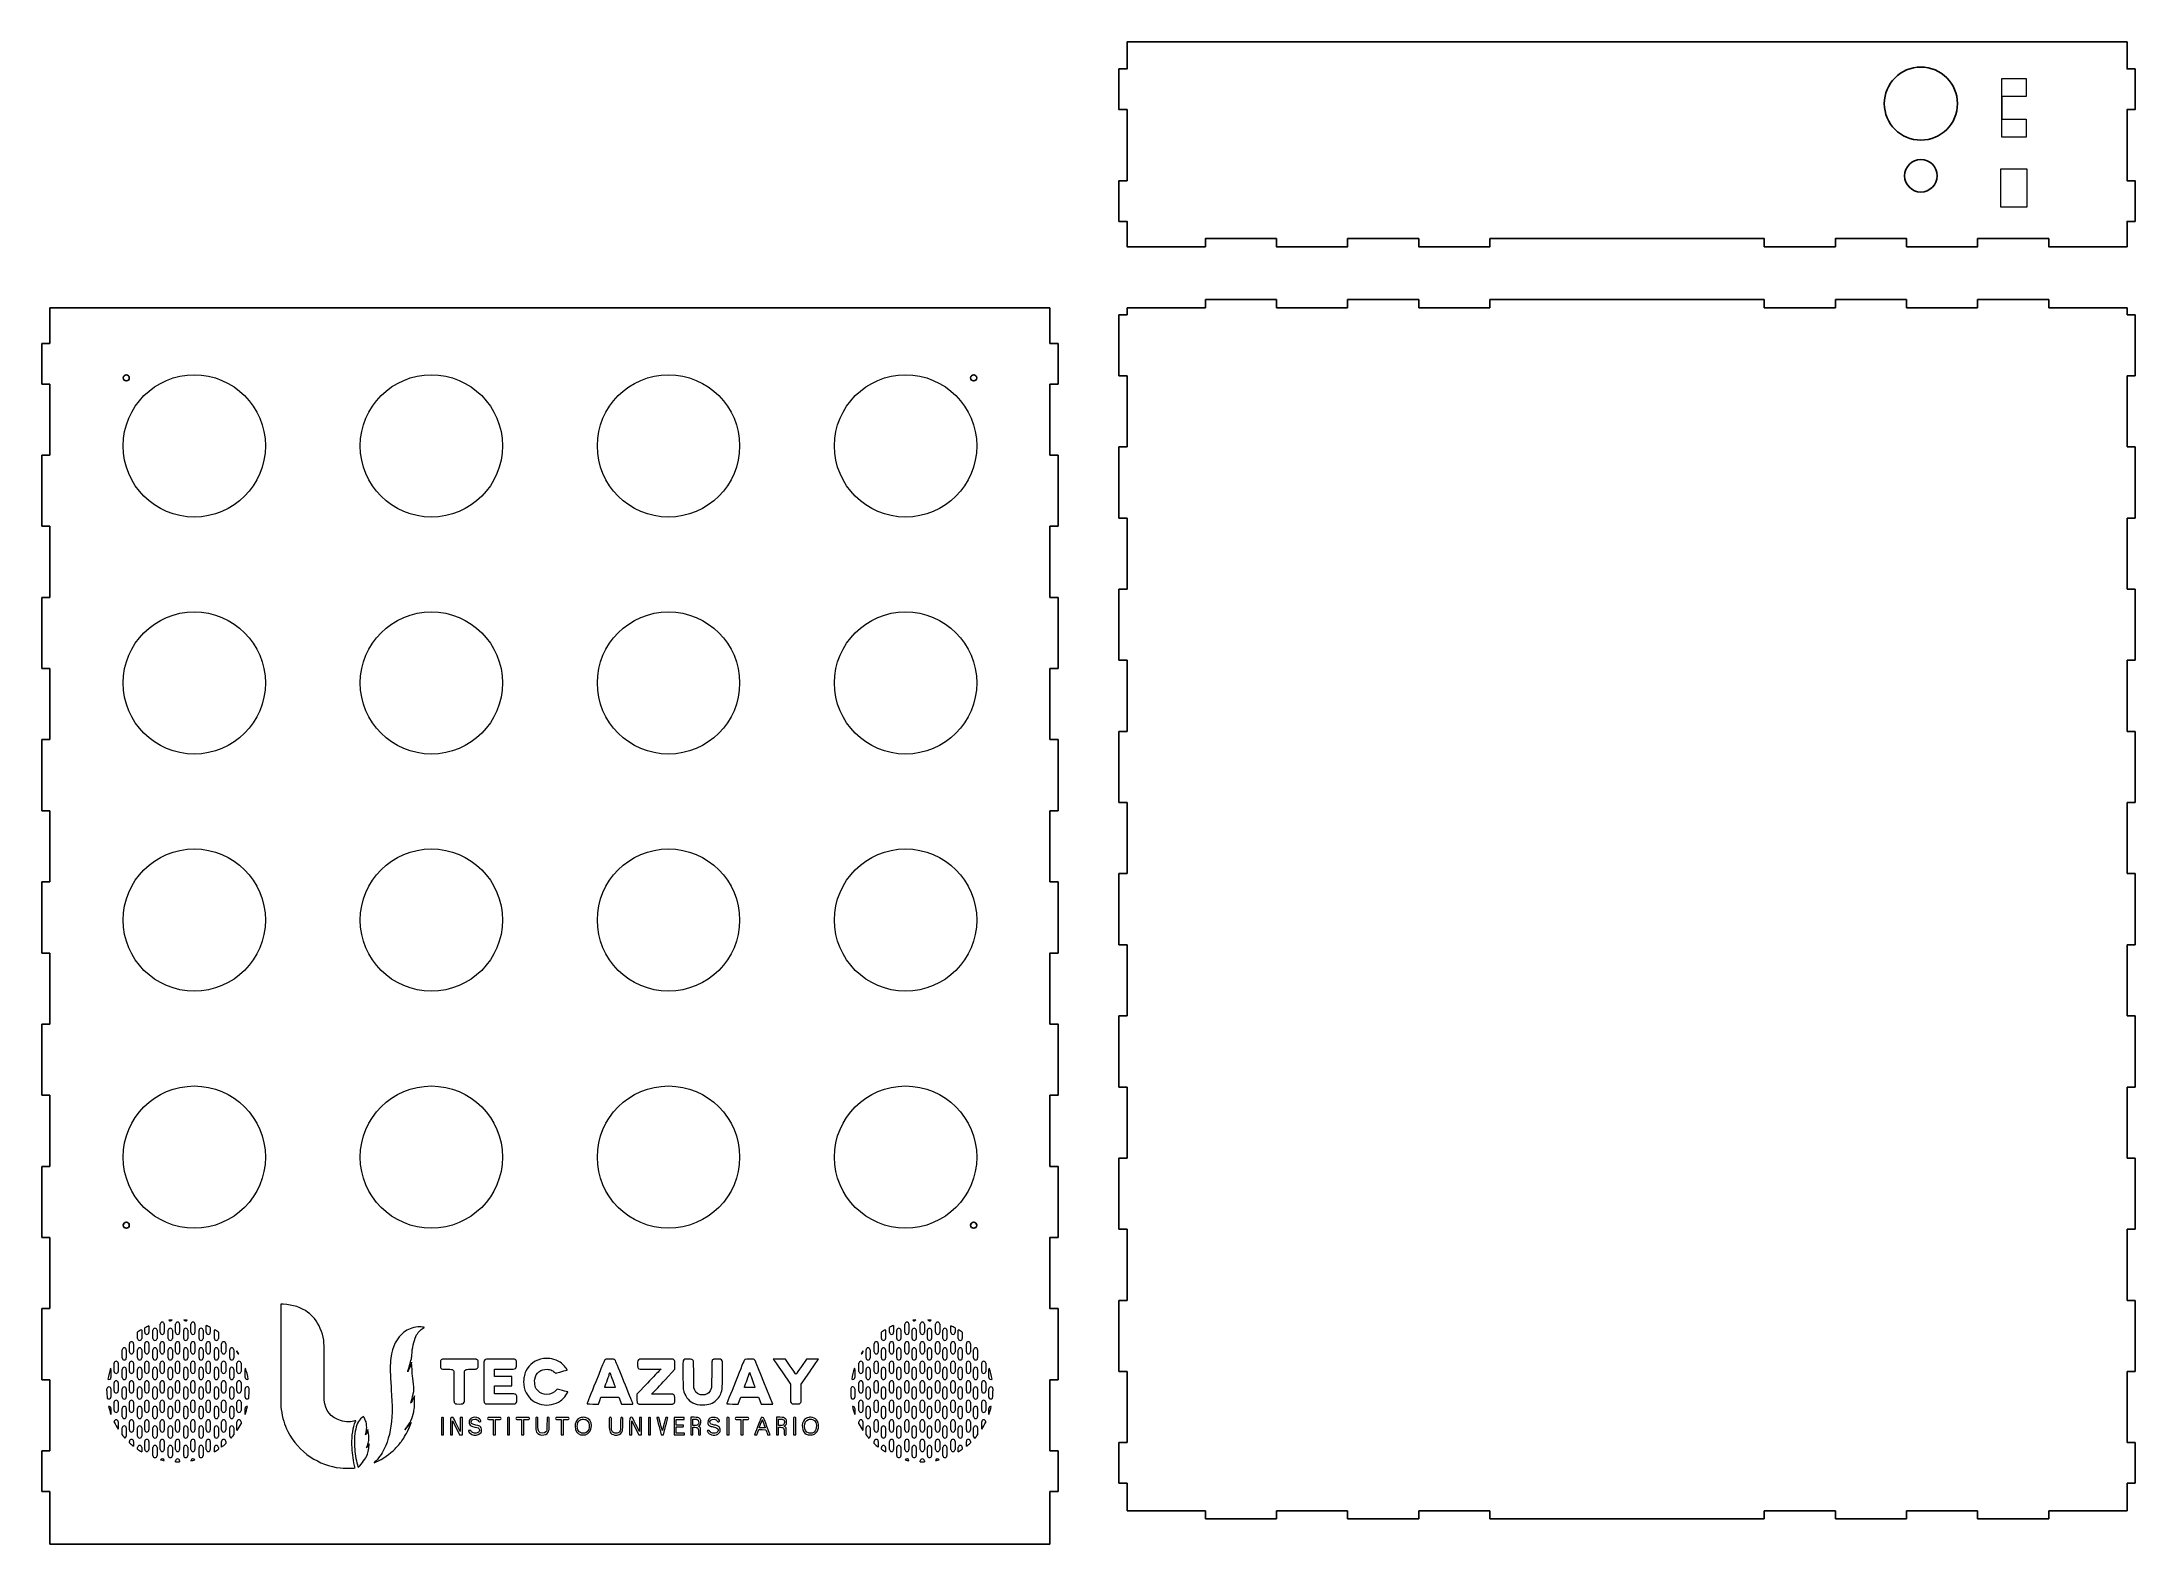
# Model space of a CAD drawing. Extents: x -111 to 2025, y -198 to 5231.
# Drawn here: x 169 to 1199, y 4491 to 5231 of the extents above; entities that cross this region are included whole.
import ezdxf

# ---------------------------------------------------------------- set-up
doc = ezdxf.new("R2010")
doc.units = 0
doc.header["$MEASUREMENT"] = 0
doc.layers.get('0').update_dxf_attribs({"linetype": 'CONTINUOUS'})

msp = doc.modelspace()

# ---------------------------------------------------------------- linework, layer by layer
at = {"color": 0, "linetype": 'Continuous', "lineweight": 0}
for p, q in [((1133.13, 5203.674), (1133.13, 5212.474)), ((1133.13, 5212.474), (1145.13, 5212.474)), ((1145.13, 5212.474), (1145.13, 5203.674)), ((1145.13, 5203.674), (1133.13, 5203.674)), ((1133.13, 5183.674), (1133.13, 5192.474)), ((1133.13, 5192.474), (1145.13, 5192.474)), ((1145.13, 5192.474), (1145.13, 5183.674)), ((1145.13, 5183.674), (1133.13, 5183.674)), ((1132.73, 5168.074), (1145.53, 5168.074)), ((1132.73, 5149.174), (1132.73, 5168.074)), ((1145.53, 5168.074), (1145.53, 5149.174)), ((1145.53, 5149.174), (1132.73, 5149.174)), ((287.557, 4609.244), (286.336, 4609.291)), ((286.336, 4609.291), (286.383, 4558.667)), ((215.903, 4592.46), (215.903, 4595.482)), ((217.903, 4596.46), (217.903, 4592.46)), ((219.459, 4595.46), (219.459, 4597.637)), ((221.459, 4598.612), (221.459, 4595.46)), ((223.459, 4592.46), (223.459, 4596.46)), ((225.459, 4596.46), (225.459, 4592.46)), ((227.014, 4595.46), (227.014, 4599.46)), ((229.014, 4599.46), (229.014, 4595.46)), ((231.014, 4592.46), (231.014, 4596.46)), ((233.014, 4596.46), (233.014, 4592.46)), ((234.57, 4595.46), (234.57, 4599.46)), ((236.57, 4599.46), (236.57, 4595.46)), ((238.57, 4592.46), (238.57, 4596.46)), ((240.57, 4596.46), (240.57, 4592.46)), ((242.126, 4595.46), (242.126, 4599.46)), ((244.126, 4599.46), (244.126, 4595.46)), ((246.126, 4592.46), (246.126, 4596.46)), ((248.126, 4596.46), (248.126, 4592.46)), ((249.681, 4595.46), (249.681, 4598.808)), ((251.681, 4597.867), (251.681, 4595.46)), ((253.681, 4592.46), (253.681, 4596.46)), ((255.681, 4595.482), (255.681, 4592.46)), ((356.477, 4597.545), (357.146, 4597.887)), ((357.146, 4597.887), (356.648, 4597.988)), ((581.903, 4592.46), (581.903, 4595.482)), ((583.903, 4596.46), (583.903, 4592.46)), ((585.903, 4595.46), (585.903, 4597.867)), ((587.903, 4598.808), (587.903, 4595.46)), ((589.459, 4592.46), (589.459, 4596.46)), ((591.459, 4596.46), (591.459, 4592.46)), ((593.459, 4595.46), (593.459, 4599.46)), ((595.459, 4599.46), (595.459, 4595.46)), ((597.014, 4592.46), (597.014, 4596.46)), ((599.014, 4596.46), (599.014, 4592.46)), ((601.014, 4595.46), (601.014, 4599.46)), ((603.014, 4599.46), (603.014, 4595.46)), ((604.57, 4592.46), (604.57, 4596.46)), ((606.57, 4596.46), (606.57, 4592.46)), ((608.57, 4595.46), (608.57, 4599.46)), ((610.57, 4599.46), (610.57, 4595.46)), ((612.126, 4592.46), (612.126, 4596.46)), ((614.126, 4596.46), (614.126, 4592.46)), ((616.126, 4595.46), (616.126, 4598.612)), ((618.126, 4597.637), (618.126, 4595.46)), ((619.681, 4592.46), (619.681, 4596.46)), ((621.681, 4595.482), (621.681, 4592.46)), ((208.348, 4582.848), (208.348, 4586.848)), ((210.348, 4586.848), (210.348, 4582.848)), ((211.903, 4585.848), (211.903, 4589.848)), ((213.903, 4589.848), (213.903, 4585.848)), ((215.903, 4582.848), (215.903, 4586.848)), ((217.903, 4586.848), (217.903, 4582.848)), ((219.459, 4585.848), (219.459, 4589.848)), ((221.459, 4589.848), (221.459, 4585.848)), ((223.459, 4582.848), (223.459, 4586.848)), ((225.459, 4586.848), (225.459, 4582.848)), ((227.014, 4585.848), (227.014, 4589.848)), ((229.014, 4589.848), (229.014, 4585.848)), ((231.014, 4582.848), (231.014, 4586.848)), ((233.014, 4586.848), (233.014, 4582.848)), ((234.57, 4585.848), (234.57, 4589.848)), ((236.57, 4589.848), (236.57, 4585.848)), ((238.57, 4582.848), (238.57, 4586.848)), ((240.57, 4586.848), (240.57, 4582.848)), ((242.126, 4585.848), (242.126, 4589.848)), ((244.126, 4589.848), (244.126, 4585.848)), ((246.126, 4582.848), (246.126, 4586.848)), ((248.126, 4586.848), (248.126, 4582.848)), ((249.681, 4585.848), (249.681, 4589.848)), ((251.681, 4589.848), (251.681, 4585.848)), ((253.681, 4582.848), (253.681, 4586.848)), ((255.681, 4586.848), (255.681, 4582.848)), ((257.237, 4585.848), (257.237, 4589.848)), ((259.237, 4589.848), (259.237, 4585.848)), ((261.237, 4582.848), (261.237, 4586.848)), ((263.237, 4586.848), (263.237, 4582.848)), ((264.792, 4585.848), (264.792, 4586.278)), ((572.792, 4586.278), (572.792, 4585.848)), ((574.348, 4582.848), (574.348, 4586.848)), ((576.348, 4586.848), (576.348, 4582.848)), ((578.348, 4585.848), (578.348, 4589.848)), ((580.348, 4589.848), (580.348, 4585.848)), ((581.903, 4582.848), (581.903, 4586.848)), ((583.903, 4586.848), (583.903, 4582.848)), ((585.903, 4585.848), (585.903, 4589.848)), ((587.903, 4589.848), (587.903, 4585.848)), ((589.459, 4582.848), (589.459, 4586.848)), ((591.459, 4586.848), (591.459, 4582.848)), ((593.459, 4585.848), (593.459, 4589.848)), ((595.459, 4589.848), (595.459, 4585.848)), ((597.014, 4582.848), (597.014, 4586.848)), ((599.014, 4586.848), (599.014, 4582.848)), ((601.014, 4585.848), (601.014, 4589.848)), ((603.014, 4589.848), (603.014, 4585.848)), ((604.57, 4582.848), (604.57, 4586.848)), ((606.57, 4586.848), (606.57, 4582.848)), ((608.57, 4585.848), (608.57, 4589.848)), ((610.57, 4589.848), (610.57, 4585.848)), ((612.126, 4582.848), (612.126, 4586.848)), ((614.126, 4586.848), (614.126, 4582.848)), ((616.126, 4585.848), (616.126, 4589.848)), ((618.126, 4589.848), (618.126, 4585.848)), ((619.681, 4582.848), (619.681, 4586.848)), ((621.681, 4586.848), (621.681, 4582.848)), ((623.681, 4585.848), (623.681, 4589.848)), ((625.681, 4589.848), (625.681, 4585.848)), ((627.237, 4582.848), (627.237, 4586.848)), ((629.237, 4586.848), (629.237, 4582.848)), ((202.792, 4577.237), (202.792, 4573.237)), ((204.348, 4576.237), (204.348, 4580.237)), ((206.348, 4580.237), (206.348, 4576.237)), ((208.348, 4573.237), (208.348, 4577.237)), ((210.348, 4577.237), (210.348, 4573.237)), ((211.903, 4576.237), (211.903, 4580.237)), ((213.903, 4580.237), (213.903, 4576.237)), ((215.903, 4573.237), (215.903, 4577.237)), ((217.903, 4577.237), (217.903, 4573.237)), ((219.459, 4576.237), (219.459, 4580.237)), ((221.459, 4580.237), (221.459, 4576.237)), ((223.459, 4573.237), (223.459, 4577.237)), ((225.459, 4577.237), (225.459, 4573.237)), ((227.014, 4576.237), (227.014, 4580.237)), ((229.014, 4580.237), (229.014, 4576.237)), ((231.014, 4573.237), (231.014, 4577.237)), ((233.014, 4577.237), (233.014, 4573.237)), ((234.57, 4576.237), (234.57, 4580.237)), ((236.57, 4580.237), (236.57, 4576.237)), ((238.57, 4573.237), (238.57, 4577.237)), ((240.57, 4577.237), (240.57, 4573.237)), ((242.126, 4576.237), (242.126, 4580.237)), ((244.126, 4580.237), (244.126, 4576.237)), ((246.126, 4573.237), (246.126, 4577.237)), ((248.126, 4577.237), (248.126, 4573.237)), ((249.681, 4576.237), (249.681, 4580.237)), ((251.681, 4580.237), (251.681, 4576.237)), ((253.681, 4573.237), (253.681, 4577.237)), ((255.681, 4577.237), (255.681, 4573.237)), ((257.237, 4576.237), (257.237, 4580.237)), ((259.237, 4580.237), (259.237, 4576.237)), ((261.237, 4573.237), (261.237, 4577.237)), ((263.237, 4577.237), (263.237, 4573.237)), ((264.792, 4576.237), (264.792, 4580.237)), ((266.792, 4580.237), (266.792, 4576.237)), ((268.792, 4573.237), (268.792, 4577.237)), ((365.936, 4582.275), (365.594, 4582.096)), ((374.174, 4582.275), (365.936, 4582.275)), ((371.296, 4576.612), (371.475, 4576.324)), ((371.475, 4576.324), (371.514, 4568.701)), ((376.803, 4576.301), (376.974, 4576.612)), ((376.803, 4568.849), (376.803, 4576.301)), ((383.454, 4581.396), (383.236, 4581.676)), ((383.477, 4579.91), (383.454, 4581.396)), ((391.583, 4577.297), (396.273, 4577.297)), ((391.583, 4573.718), (391.583, 4577.297)), ((399.984, 4573.718), (391.583, 4573.718)), ((399.984, 4569.051), (399.984, 4573.718)), ((468.219, 4577.297), (473.477, 4577.258)), ((473.477, 4577.258), (472.7, 4576.589)), ((475.547, 4572.155), (480.26, 4577.312)), ((480.26, 4577.312), (480.26, 4579.249)), ((489.478, 4581.311), (489.268, 4581.629)), ((489.525, 4574.932), (489.478, 4581.311)), ((531.686, 4582.26), (528.707, 4582.275)), ((528.707, 4582.275), (528.815, 4582.104)), ((534.665, 4582.236), (531.686, 4582.26)), ((533.024, 4575.974), (537.123, 4570.024)), ((536.999, 4578.806), (534.665, 4582.236)), ((539.783, 4574.8), (539.566, 4575.08)), ((539.97, 4574.971), (539.783, 4574.8)), ((542.413, 4569.954), (546.652, 4576.075)), ((544.995, 4582.275), (542.576, 4578.712)), ((547.943, 4582.275), (544.995, 4582.275)), ((568.792, 4577.237), (568.792, 4573.237)), ((570.792, 4576.237), (570.792, 4580.237)), ((572.792, 4580.237), (572.792, 4576.237)), ((574.348, 4573.237), (574.348, 4577.237)), ((576.348, 4577.237), (576.348, 4573.237)), ((578.348, 4576.237), (578.348, 4580.237)), ((580.348, 4580.237), (580.348, 4576.237)), ((581.903, 4573.237), (581.903, 4577.237)), ((583.903, 4577.237), (583.903, 4573.237)), ((585.903, 4576.237), (585.903, 4580.237)), ((587.903, 4580.237), (587.903, 4576.237)), ((589.459, 4573.237), (589.459, 4577.237)), ((591.459, 4577.237), (591.459, 4573.237)), ((593.459, 4576.237), (593.459, 4580.237)), ((595.459, 4580.237), (595.459, 4576.237)), ((597.014, 4573.237), (597.014, 4577.237)), ((599.014, 4577.237), (599.014, 4573.237)), ((601.014, 4576.237), (601.014, 4580.237)), ((603.014, 4580.237), (603.014, 4576.237)), ((604.57, 4573.237), (604.57, 4577.237)), ((606.57, 4577.237), (606.57, 4573.237)), ((608.57, 4576.237), (608.57, 4580.237)), ((610.57, 4580.237), (610.57, 4576.237)), ((612.126, 4573.237), (612.126, 4577.237)), ((614.126, 4577.237), (614.126, 4573.237)), ((616.126, 4576.237), (616.126, 4580.237)), ((618.126, 4580.237), (618.126, 4576.237)), ((619.681, 4573.237), (619.681, 4577.237)), ((621.681, 4577.237), (621.681, 4573.237)), ((623.681, 4576.237), (623.681, 4580.237)), ((625.681, 4580.237), (625.681, 4576.237)), ((627.237, 4573.237), (627.237, 4577.237)), ((629.237, 4577.237), (629.237, 4573.237)), ((631.237, 4576.237), (631.237, 4580.237)), ((633.237, 4580.237), (633.237, 4576.237)), ((634.792, 4573.237), (634.792, 4577.237)), ((200.792, 4566.682), (200.792, 4567.626)), ((202.792, 4567.626), (202.792, 4563.626)), ((204.348, 4566.626), (204.348, 4570.626)), ((206.348, 4570.626), (206.348, 4566.626)), ((208.348, 4563.626), (208.348, 4567.626)), ((210.348, 4567.626), (210.348, 4563.626)), ((211.903, 4566.626), (211.903, 4570.626)), ((213.903, 4570.626), (213.903, 4566.626)), ((215.903, 4563.626), (215.903, 4567.626)), ((217.903, 4567.626), (217.903, 4563.626)), ((219.459, 4566.626), (219.459, 4570.626)), ((221.459, 4570.626), (221.459, 4566.626)), ((223.459, 4563.626), (223.459, 4567.626)), ((225.459, 4567.626), (225.459, 4563.626)), ((227.014, 4566.626), (227.014, 4570.626)), ((229.014, 4570.626), (229.014, 4566.626)), ((231.014, 4563.626), (231.014, 4567.626)), ((233.014, 4567.626), (233.014, 4563.626)), ((234.57, 4566.626), (234.57, 4570.626)), ((236.57, 4570.626), (236.57, 4566.626)), ((238.57, 4563.626), (238.57, 4567.626)), ((240.57, 4567.626), (240.57, 4563.626)), ((242.126, 4566.626), (242.126, 4570.626)), ((244.126, 4570.626), (244.126, 4566.626)), ((246.126, 4563.626), (246.126, 4567.626)), ((248.126, 4567.626), (248.126, 4563.626)), ((249.681, 4566.626), (249.681, 4570.626)), ((251.681, 4570.626), (251.681, 4566.626)), ((253.681, 4563.626), (253.681, 4567.626)), ((255.681, 4567.626), (255.681, 4563.626)), ((257.237, 4566.626), (257.237, 4570.626)), ((259.237, 4570.626), (259.237, 4566.626)), ((261.237, 4563.626), (261.237, 4567.626)), ((263.237, 4567.626), (263.237, 4563.626)), ((264.792, 4566.626), (264.792, 4570.626)), ((266.792, 4570.626), (266.792, 4566.626)), ((268.792, 4563.626), (268.792, 4567.626)), ((352.129, 4564.182), (351.95, 4563.723)), ((352.183, 4563.03), (352.129, 4564.182)), ((391.583, 4569.051), (399.984, 4569.051)), ((391.583, 4565.162), (391.583, 4569.051)), ((396.429, 4565.162), (391.583, 4565.162)), ((422.278, 4567.511), (422.005, 4567.169)), ((424.922, 4566.827), (422.278, 4567.511)), ((443.288, 4561.879), (443.903, 4563.567)), ((443.903, 4563.567), (448.298, 4563.591)), ((448.298, 4563.591), (452.685, 4563.606)), ((452.685, 4563.606), (453.929, 4560.183)), ((466.757, 4570.483), (461.591, 4565.053)), ((461.591, 4565.053), (461.591, 4563.124)), ((468.826, 4564.967), (469.829, 4565.979)), ((473.991, 4564.991), (468.826, 4564.967)), ((512.037, 4561.895), (512.651, 4563.606)), ((512.651, 4563.606), (517.046, 4563.591)), ((517.046, 4563.591), (521.433, 4563.567)), ((521.433, 4563.567), (522.056, 4561.879)), ((528.388, 4560.183), (524.094, 4570.903)), ((537.123, 4570.024), (537.123, 4565.784)), ((542.413, 4565.636), (542.413, 4569.954)), ((568.792, 4567.626), (568.792, 4563.626)), ((570.792, 4566.626), (570.792, 4570.626)), ((572.792, 4570.626), (572.792, 4566.626)), ((574.348, 4563.626), (574.348, 4567.626)), ((576.348, 4567.626), (576.348, 4563.626)), ((578.348, 4566.626), (578.348, 4570.626)), ((580.348, 4570.626), (580.348, 4566.626)), ((581.903, 4563.626), (581.903, 4567.626)), ((583.903, 4567.626), (583.903, 4563.626)), ((585.903, 4566.626), (585.903, 4570.626)), ((587.903, 4570.626), (587.903, 4566.626)), ((589.459, 4563.626), (589.459, 4567.626)), ((591.459, 4567.626), (591.459, 4563.626)), ((593.459, 4566.626), (593.459, 4570.626)), ((595.459, 4570.626), (595.459, 4566.626)), ((597.014, 4563.626), (597.014, 4567.626)), ((599.014, 4567.626), (599.014, 4563.626)), ((601.014, 4566.626), (601.014, 4570.626)), ((603.014, 4570.626), (603.014, 4566.626)), ((604.57, 4563.626), (604.57, 4567.626)), ((606.57, 4567.626), (606.57, 4563.626)), ((608.57, 4566.626), (608.57, 4570.626)), ((610.57, 4570.626), (610.57, 4566.626)), ((612.126, 4563.626), (612.126, 4567.626)), ((614.126, 4567.626), (614.126, 4563.626)), ((616.126, 4566.626), (616.126, 4570.626)), ((618.126, 4570.626), (618.126, 4566.626)), ((619.681, 4563.626), (619.681, 4567.626)), ((621.681, 4567.626), (621.681, 4563.626)), ((623.681, 4566.626), (623.681, 4570.626)), ((625.681, 4570.626), (625.681, 4566.626)), ((627.237, 4563.626), (627.237, 4567.626)), ((629.237, 4567.626), (629.237, 4563.626)), ((631.237, 4566.626), (631.237, 4570.626)), ((633.237, 4570.626), (633.237, 4566.626)), ((634.792, 4563.626), (634.792, 4567.626)), ((636.792, 4567.626), (636.792, 4566.682)), ((202.792, 4558.015), (202.792, 4555.02)), ((204.348, 4557.015), (204.348, 4561.015)), ((206.348, 4561.015), (206.348, 4557.015)), ((208.348, 4554.015), (208.348, 4558.015)), ((210.348, 4558.015), (210.348, 4554.015)), ((211.903, 4557.015), (211.903, 4561.015)), ((213.903, 4561.015), (213.903, 4557.015)), ((215.903, 4554.015), (215.903, 4558.015)), ((217.903, 4558.015), (217.903, 4554.015)), ((219.459, 4557.015), (219.459, 4561.015)), ((221.459, 4561.015), (221.459, 4557.015)), ((223.459, 4554.015), (223.459, 4558.015)), ((225.459, 4558.015), (225.459, 4554.015)), ((227.014, 4557.015), (227.014, 4561.015)), ((229.014, 4561.015), (229.014, 4557.015)), ((231.014, 4554.015), (231.014, 4558.015)), ((233.014, 4558.015), (233.014, 4554.015)), ((234.57, 4557.015), (234.57, 4561.015)), ((236.57, 4561.015), (236.57, 4557.015)), ((238.57, 4554.015), (238.57, 4558.015)), ((240.57, 4558.015), (240.57, 4554.015)), ((242.126, 4557.015), (242.126, 4561.015)), ((244.126, 4561.015), (244.126, 4557.015)), ((246.126, 4554.015), (246.126, 4558.015)), ((248.126, 4558.015), (248.126, 4554.015)), ((249.681, 4557.015), (249.681, 4561.015)), ((251.681, 4561.015), (251.681, 4557.015)), ((253.681, 4554.015), (253.681, 4558.015)), ((255.681, 4558.015), (255.681, 4554.015)), ((257.237, 4557.015), (257.237, 4561.015)), ((259.237, 4561.015), (259.237, 4557.015)), ((261.237, 4554.015), (261.237, 4558.015)), ((263.237, 4558.015), (263.237, 4554.015)), ((264.792, 4557.015), (264.792, 4561.015)), ((266.792, 4561.015), (266.792, 4557.015)), ((268.792, 4555.02), (268.792, 4558.015)), ((286.383, 4558.667), (286.554, 4557.5)), ((326.98, 4554.116), (326.358, 4553.587)), ((327.12, 4553.937), (326.98, 4554.116)), ((374.625, 4553.572), (374.625, 4546.625)), ((375.714, 4553.572), (374.625, 4553.572)), ((375.714, 4544.937), (375.714, 4553.572)), ((398.055, 4553.525), (397.884, 4553.408)), ((397.884, 4553.408), (397.884, 4544.937)), ((411.979, 4553.525), (411.807, 4553.408)), ((411.807, 4553.408), (411.807, 4550.631)), ((418.458, 4553.354), (418.264, 4553.509)), ((418.451, 4550.561), (418.458, 4553.354)), ((439.827, 4560.183), (442.666, 4560.183)), ((442.666, 4560.183), (443.288, 4561.879)), ((453.929, 4560.183), (459.647, 4560.183)), ((454.684, 4553.253), (454.482, 4553.447)), ((454.645, 4550.437), (454.684, 4553.253)), ((459.647, 4560.183), (459.515, 4560.518)), ((462.836, 4553.572), (462.828, 4550.094)), ((463.847, 4553.572), (462.836, 4553.572)), ((463.847, 4544.937), (463.847, 4553.572)), ((467.441, 4553.525), (467.27, 4553.408)), ((467.27, 4553.408), (467.27, 4544.937)), ((468.281, 4553.408), (468.11, 4553.525)), ((468.281, 4544.937), (468.281, 4553.408)), ((471.914, 4553.556), (471.385, 4553.579)), ((471.385, 4553.579), (471.439, 4553.361)), ((472.435, 4553.533), (471.914, 4553.556)), ((473.213, 4550.406), (472.435, 4553.533)), ((475.764, 4553.572), (475.025, 4550.592)), ((476.262, 4553.572), (475.764, 4553.572)), ((484.85, 4553.572), (479.872, 4553.572)), ((479.872, 4553.572), (479.872, 4544.937)), ((484.85, 4552.56), (484.85, 4553.572)), ((489.696, 4553.634), (488.039, 4553.665)), ((488.039, 4553.665), (488.039, 4544.937)), ((489.05, 4549.589), (489.05, 4552.716)), ((489.05, 4552.716), (490.007, 4552.716)), ((506.024, 4553.525), (505.853, 4553.408)), ((505.853, 4553.408), (505.853, 4544.937)), ((506.903, 4553.354), (506.716, 4553.502)), ((506.949, 4544.937), (506.903, 4553.354)), ((508.583, 4560.183), (511.414, 4560.183)), ((511.414, 4560.183), (512.037, 4561.895)), ((522.056, 4561.879), (522.678, 4560.183)), ((522.678, 4560.183), (528.388, 4560.183)), ((531.857, 4553.634), (530.2, 4553.665)), ((530.2, 4553.665), (530.2, 4544.937)), ((531.289, 4549.589), (531.289, 4552.716)), ((531.289, 4552.716), (532.207, 4552.716)), ((538.85, 4553.525), (538.679, 4553.408)), ((538.679, 4553.408), (538.679, 4544.937)), ((539.729, 4553.354), (539.542, 4553.502)), ((539.776, 4544.937), (539.729, 4553.354)), ((568.792, 4558.015), (568.792, 4555.02)), ((570.792, 4557.015), (570.792, 4561.015)), ((572.792, 4561.015), (572.792, 4557.015)), ((574.348, 4554.015), (574.348, 4558.015)), ((576.348, 4558.015), (576.348, 4554.015)), ((578.348, 4557.015), (578.348, 4561.015)), ((580.348, 4561.015), (580.348, 4557.015)), ((581.903, 4554.015), (581.903, 4558.015)), ((583.903, 4558.015), (583.903, 4554.015)), ((585.903, 4557.015), (585.903, 4561.015)), ((587.903, 4561.015), (587.903, 4557.015)), ((589.459, 4554.015), (589.459, 4558.015)), ((591.459, 4558.015), (591.459, 4554.015)), ((593.459, 4557.015), (593.459, 4561.015)), ((595.459, 4561.015), (595.459, 4557.015)), ((597.014, 4554.015), (597.014, 4558.015)), ((599.014, 4558.015), (599.014, 4554.015)), ((601.014, 4557.015), (601.014, 4561.015)), ((603.014, 4561.015), (603.014, 4557.015)), ((604.57, 4554.015), (604.57, 4558.015)), ((606.57, 4558.015), (606.57, 4554.015)), ((608.57, 4557.015), (608.57, 4561.015)), ((610.57, 4561.015), (610.57, 4557.015)), ((612.126, 4554.015), (612.126, 4558.015)), ((614.126, 4558.015), (614.126, 4554.015)), ((616.126, 4557.015), (616.126, 4561.015)), ((618.126, 4561.015), (618.126, 4557.015)), ((619.681, 4554.015), (619.681, 4558.015)), ((621.681, 4558.015), (621.681, 4554.015)), ((623.681, 4557.015), (623.681, 4561.015)), ((625.681, 4561.015), (625.681, 4557.015)), ((627.237, 4554.015), (627.237, 4558.015)), ((629.237, 4558.015), (629.237, 4554.015)), ((631.237, 4557.015), (631.237, 4561.015)), ((633.237, 4561.015), (633.237, 4557.015)), ((634.792, 4555.02), (634.792, 4558.015)), ((204.348, 4551.311), (204.348, 4551.404)), ((206.348, 4551.404), (206.348, 4547.76)), ((208.348, 4544.961), (208.348, 4548.404)), ((210.348, 4548.404), (210.348, 4544.404)), ((211.903, 4547.404), (211.903, 4551.404)), ((213.903, 4551.404), (213.903, 4547.404)), ((215.903, 4544.404), (215.903, 4548.404)), ((217.903, 4548.404), (217.903, 4544.404)), ((219.459, 4547.404), (219.459, 4551.404)), ((221.459, 4551.404), (221.459, 4547.404)), ((223.459, 4544.404), (223.459, 4548.404)), ((225.459, 4548.404), (225.459, 4544.404)), ((227.014, 4547.404), (227.014, 4551.404)), ((229.014, 4551.404), (229.014, 4547.404)), ((231.014, 4544.404), (231.014, 4548.404)), ((233.014, 4548.404), (233.014, 4544.404)), ((234.57, 4547.404), (234.57, 4551.404)), ((236.57, 4551.404), (236.57, 4547.404)), ((238.57, 4544.404), (238.57, 4548.404)), ((240.57, 4548.404), (240.57, 4544.404)), ((242.126, 4547.404), (242.126, 4551.404)), ((244.126, 4551.404), (244.126, 4547.404)), ((246.126, 4544.404), (246.126, 4548.404)), ((248.126, 4548.404), (248.126, 4544.404)), ((249.681, 4547.404), (249.681, 4551.404)), ((251.681, 4551.404), (251.681, 4547.404)), ((253.681, 4544.404), (253.681, 4548.404)), ((255.681, 4548.404), (255.681, 4544.404)), ((257.237, 4547.404), (257.237, 4551.404)), ((259.237, 4551.404), (259.237, 4547.404)), ((261.237, 4544.404), (261.237, 4548.404)), ((263.237, 4548.404), (263.237, 4544.961)), ((264.792, 4547.404), (264.792, 4551.404)), ((266.792, 4551.404), (266.792, 4550.434)), ((329.166, 4547.699), (329.034, 4547.014)), ((329.376, 4546.61), (329.166, 4547.699)), ((347.384, 4547.465), (347.851, 4548.049)), ((347.952, 4548.049), (347.384, 4547.465)), ((365.368, 4549.138), (365.368, 4544.937)), ((365.368, 4544.937), (366.457, 4544.937)), ((366.457, 4544.937), (366.457, 4549.138)), ((369.802, 4548.982), (369.802, 4544.937)), ((369.802, 4544.937), (370.813, 4544.937)), ((370.813, 4544.937), (370.829, 4548.422)), ((370.829, 4548.422), (370.852, 4551.899)), ((370.852, 4551.899), (372.603, 4548.422)), ((372.603, 4548.422), (374.353, 4544.937)), ((374.625, 4546.625), (372.96, 4549.986)), ((374.353, 4544.937), (375.714, 4544.937)), ((378.748, 4547.193), (378.794, 4546.983)), ((379.813, 4547.193), (378.748, 4547.193)), ((379.953, 4546.882), (379.813, 4547.193)), ((389.685, 4552.56), (390.883, 4552.56)), ((390.883, 4552.56), (390.883, 4544.937)), ((390.883, 4544.937), (391.972, 4544.937)), ((391.972, 4552.553), (393.263, 4552.576)), ((391.972, 4544.937), (391.972, 4552.553)), ((397.884, 4544.937), (398.973, 4544.937)), ((398.973, 4544.937), (398.957, 4549.177)), ((403.601, 4552.56), (404.807, 4552.56)), ((404.807, 4552.56), (404.807, 4544.937)), ((404.807, 4544.937), (405.896, 4544.937)), ((405.896, 4552.56), (407.086, 4552.56)), ((405.896, 4544.937), (405.896, 4552.56)), ((423.048, 4552.576), (424.331, 4552.553)), ((424.331, 4552.553), (424.331, 4544.937)), ((424.331, 4544.937), (425.42, 4544.937)), ((425.42, 4552.553), (426.712, 4552.576)), ((425.42, 4544.937), (425.42, 4552.553)), ((458.013, 4549.044), (458.013, 4544.937)), ((458.013, 4544.937), (459.024, 4544.937)), ((459.024, 4551.899), (460.798, 4548.422)), ((459.024, 4544.937), (459.024, 4551.899)), ((460.798, 4548.422), (462.564, 4544.937)), ((462.828, 4546.61), (461.133, 4550.032)), ((462.564, 4544.937), (463.847, 4544.937)), ((462.828, 4550.094), (462.828, 4546.61)), ((467.27, 4544.937), (468.281, 4544.937)), ((472.521, 4549.06), (473.54, 4544.976)), ((473.54, 4544.976), (474.621, 4544.976)), ((474.621, 4544.976), (475.687, 4549.138)), ((479.872, 4544.937), (484.928, 4544.937)), ((480.961, 4552.56), (484.85, 4552.56)), ((480.961, 4549.838), (480.961, 4552.56)), ((484.469, 4549.838), (480.961, 4549.838)), ((480.961, 4548.904), (482.695, 4548.92)), ((480.961, 4545.871), (480.961, 4548.904)), ((484.928, 4545.871), (480.961, 4545.871)), ((482.695, 4548.92), (484.422, 4548.943)), ((484.422, 4548.943), (484.445, 4549.394)), ((484.445, 4549.394), (484.469, 4549.838)), ((484.928, 4544.937), (484.928, 4545.871)), ((488.039, 4544.937), (489.05, 4544.937)), ((489.976, 4549.62), (489.05, 4549.589)), ((489.05, 4548.772), (490.007, 4548.733)), ((489.05, 4544.937), (489.05, 4548.772)), ((491.843, 4549.231), (492.185, 4549.457)), ((492.17, 4549.044), (491.843, 4549.231)), ((505.853, 4544.937), (506.949, 4544.937)), ((511.492, 4552.576), (512.776, 4552.553)), ((512.776, 4552.553), (512.776, 4544.937)), ((512.776, 4544.937), (513.865, 4544.937)), ((513.865, 4552.553), (515.156, 4552.576)), ((513.865, 4544.937), (513.865, 4552.553)), ((520.01, 4544.953), (520.57, 4544.976)), ((520.57, 4544.976), (521.044, 4546.283)), ((521.044, 4546.283), (521.511, 4547.582)), ((521.511, 4547.582), (523.261, 4547.566)), ((521.822, 4548.438), (522.468, 4550.211)), ((523.246, 4548.438), (521.822, 4548.438)), ((523.261, 4547.566), (525.012, 4547.543)), ((525.012, 4547.543), (525.455, 4546.259)), ((525.455, 4546.259), (525.906, 4544.976)), ((525.906, 4544.976), (526.497, 4544.953)), ((530.2, 4544.937), (531.289, 4544.937)), ((532.168, 4549.62), (531.289, 4549.589)), ((531.289, 4548.764), (532.207, 4548.733)), ((531.289, 4544.937), (531.289, 4548.764)), ((534.004, 4549.223), (534.377, 4549.472)), ((534.299, 4549.075), (534.004, 4549.223)), ((538.679, 4544.937), (539.776, 4544.937)), ((570.792, 4550.434), (570.792, 4551.404)), ((572.792, 4551.404), (572.792, 4547.404)), ((574.348, 4544.961), (574.348, 4548.404)), ((576.348, 4548.404), (576.348, 4544.404)), ((578.348, 4547.404), (578.348, 4551.404)), ((580.348, 4551.404), (580.348, 4547.404)), ((581.903, 4544.404), (581.903, 4548.404)), ((583.903, 4548.404), (583.903, 4544.404)), ((585.903, 4547.404), (585.903, 4551.404)), ((587.903, 4551.404), (587.903, 4547.404)), ((589.459, 4544.404), (589.459, 4548.404)), ((591.459, 4548.404), (591.459, 4544.404)), ((593.459, 4547.404), (593.459, 4551.404)), ((595.459, 4551.404), (595.459, 4547.404)), ((597.014, 4544.404), (597.014, 4548.404)), ((599.014, 4548.404), (599.014, 4544.404)), ((601.014, 4547.404), (601.014, 4551.404)), ((603.014, 4551.404), (603.014, 4547.404)), ((604.57, 4544.404), (604.57, 4548.404)), ((606.57, 4548.404), (606.57, 4544.404)), ((608.57, 4547.404), (608.57, 4551.404)), ((610.57, 4551.404), (610.57, 4547.404)), ((612.126, 4544.404), (612.126, 4548.404)), ((614.126, 4548.404), (614.126, 4544.404)), ((616.126, 4547.404), (616.126, 4551.404)), ((618.126, 4551.404), (618.126, 4547.404)), ((619.681, 4544.404), (619.681, 4548.404)), ((621.681, 4548.404), (621.681, 4544.404)), ((623.681, 4547.404), (623.681, 4551.404)), ((625.681, 4551.404), (625.681, 4547.404)), ((627.237, 4544.404), (627.237, 4548.404)), ((629.237, 4548.404), (629.237, 4544.961)), ((631.237, 4547.76), (631.237, 4551.404)), ((633.237, 4551.404), (633.237, 4551.311)), ((211.903, 4541.102), (211.903, 4541.793)), ((213.903, 4541.793), (213.903, 4539.371)), ((215.903, 4537.882), (215.903, 4538.793)), ((217.903, 4538.793), (217.903, 4536.599)), ((219.459, 4537.793), (219.459, 4541.793)), ((221.459, 4541.793), (221.459, 4537.793)), ((223.459, 4534.793), (223.459, 4538.793)), ((225.459, 4538.793), (225.459, 4534.793)), ((227.014, 4537.793), (227.014, 4541.793)), ((229.014, 4541.793), (229.014, 4537.793)), ((231.014, 4534.793), (231.014, 4538.793)), ((233.014, 4538.793), (233.014, 4534.793)), ((234.57, 4537.793), (234.57, 4541.793)), ((234.57, 4531.703), (234.57, 4532.182)), ((236.57, 4541.793), (236.57, 4537.793)), ((236.57, 4532.182), (236.57, 4531.69)), ((238.57, 4534.793), (238.57, 4538.793)), ((240.57, 4538.793), (240.57, 4534.793)), ((242.126, 4537.793), (242.126, 4541.793)), ((244.126, 4541.793), (244.126, 4537.793)), ((246.126, 4534.793), (246.126, 4538.793)), ((248.126, 4538.793), (248.126, 4534.793)), ((249.681, 4537.793), (249.681, 4541.793)), ((251.681, 4541.793), (251.681, 4537.793)), ((253.681, 4536.599), (253.681, 4538.793)), ((255.681, 4538.793), (255.681, 4537.882)), ((257.237, 4539.021), (257.237, 4541.793)), ((259.237, 4541.793), (259.237, 4540.694)), ((329.905, 4540.62), (329.703, 4540.231)), ((329.858, 4540.114), (329.905, 4540.62)), ((578.348, 4540.694), (578.348, 4541.793)), ((580.348, 4541.793), (580.348, 4539.021)), ((581.903, 4537.882), (581.903, 4538.793)), ((583.903, 4538.793), (583.903, 4536.599)), ((585.903, 4537.793), (585.903, 4541.793)), ((587.903, 4541.793), (587.903, 4537.793)), ((589.459, 4534.793), (589.459, 4538.793)), ((591.459, 4538.793), (591.459, 4534.793)), ((593.459, 4537.793), (593.459, 4541.793)), ((595.459, 4541.793), (595.459, 4537.793)), ((597.014, 4534.793), (597.014, 4538.793)), ((599.014, 4538.793), (599.014, 4534.793)), ((601.014, 4537.793), (601.014, 4541.793)), ((601.014, 4531.69), (601.014, 4532.182)), ((603.014, 4541.793), (603.014, 4537.793)), ((603.014, 4532.182), (603.014, 4531.703)), ((604.57, 4534.793), (604.57, 4538.793)), ((606.57, 4538.793), (606.57, 4534.793)), ((608.57, 4537.793), (608.57, 4541.793)), ((610.57, 4541.793), (610.57, 4537.793)), ((612.126, 4534.793), (612.126, 4538.793)), ((614.126, 4538.793), (614.126, 4534.793)), ((616.126, 4537.793), (616.126, 4541.793)), ((618.126, 4541.793), (618.126, 4537.793)), ((619.681, 4536.599), (619.681, 4538.793)), ((621.681, 4538.793), (621.681, 4537.882)), ((623.681, 4539.371), (623.681, 4541.793)), ((625.681, 4541.793), (625.681, 4541.102))]:
    msp.add_line(p, q, dxfattribs=at)
for p, q in [((1133.13, 5203.674), (1133.13, 5192.474)), ((172.792, 5099.682), (172.792, 5082.133)), ((664.792, 5099.682), (172.792, 5099.682)), ((664.792, 5099.682), (272.792, 5099.682)), ((664.792, 5082.133), (664.792, 5099.682)), ((702.792, 5096.182), (702.792, 5099.682)), ((702.792, 5099.682), (741.292, 5099.682)), ((741.292, 5099.682), (741.292, 5103.682)), ((741.292, 5103.682), (776.292, 5103.682)), ((776.292, 5103.682), (776.292, 5099.682)), ((776.292, 5099.682), (811.292, 5099.682)), ((811.292, 5099.682), (811.292, 5103.682)), ((811.292, 5103.682), (846.292, 5103.682)), ((846.292, 5103.682), (846.292, 5099.682)), ((846.292, 5099.682), (881.292, 5099.682)), ((881.292, 5099.682), (881.292, 5103.682)), ((881.292, 5103.682), (1016.292, 5103.682)), ((1016.292, 5103.682), (1016.292, 5099.682)), ((1016.292, 5099.682), (1051.292, 5099.682)), ((1051.292, 5099.682), (1051.292, 5103.682)), ((1051.292, 5103.682), (1086.292, 5103.682)), ((1086.292, 5103.682), (1086.292, 5099.682)), ((1086.292, 5099.682), (1121.292, 5099.682)), ((1121.292, 5099.682), (1121.292, 5103.682)), ((1121.292, 5103.682), (1156.292, 5103.682)), ((1156.292, 5103.682), (1156.292, 5099.682)), ((1156.292, 5099.682), (1194.792, 5099.682)), ((1194.792, 5099.682), (1194.792, 5096.182)), ((698.792, 5066.182), (698.792, 5096.182)), ((698.792, 5096.182), (702.792, 5096.182)), ((1194.792, 5096.182), (1198.792, 5096.182)), ((1198.792, 5096.182), (1198.792, 5066.182)), ((172.792, 5082.133), (168.792, 5082.133)), ((168.792, 5082.133), (168.792, 5062.133)), ((668.792, 5082.133), (664.792, 5082.133)), ((668.792, 5062.133), (668.792, 5082.133)), ((168.792, 5062.133), (172.792, 5062.133)), ((172.792, 5062.133), (172.792, 5027.133)), ((664.792, 5027.133), (664.792, 5062.133)), ((664.792, 5062.133), (668.792, 5062.133)), ((702.792, 5066.182), (698.792, 5066.182)), ((702.792, 5031.182), (702.792, 5066.182)), ((1198.792, 5066.182), (1194.792, 5066.182)), ((1194.792, 5066.182), (1194.792, 5031.182)), ((172.792, 5027.133), (168.792, 5027.133)), ((168.792, 5027.133), (168.792, 4992.133)), ((668.792, 5027.133), (664.792, 5027.133)), ((668.792, 4992.133), (668.792, 5027.133)), ((698.792, 4996.182), (698.792, 5031.182)), ((698.792, 5031.182), (702.792, 5031.182)), ((1194.792, 5031.182), (1198.792, 5031.182)), ((1198.792, 5031.182), (1198.792, 4996.182)), ((702.792, 4996.182), (698.792, 4996.182)), ((702.792, 4961.182), (702.792, 4996.182)), ((1198.792, 4996.182), (1194.792, 4996.182)), ((1194.792, 4996.182), (1194.792, 4961.182)), ((168.792, 4992.133), (172.792, 4992.133)), ((172.792, 4992.133), (172.792, 4957.133)), ((664.792, 4957.133), (664.792, 4992.133)), ((664.792, 4992.133), (668.792, 4992.133)), ((172.792, 4957.133), (168.792, 4957.133)), ((168.792, 4957.133), (168.792, 4922.133)), ((668.792, 4957.133), (664.792, 4957.133)), ((668.792, 4922.133), (668.792, 4957.133)), ((698.792, 4926.182), (698.792, 4961.182)), ((698.792, 4961.182), (702.792, 4961.182)), ((1194.792, 4961.182), (1198.792, 4961.182)), ((1198.792, 4961.182), (1198.792, 4926.182)), ((702.792, 4926.182), (698.792, 4926.182)), ((702.792, 4891.182), (702.792, 4926.182)), ((1198.792, 4926.182), (1194.792, 4926.182)), ((1194.792, 4926.182), (1194.792, 4891.182)), ((168.792, 4922.133), (172.792, 4922.133)), ((172.792, 4922.133), (172.792, 4887.133)), ((664.792, 4887.133), (664.792, 4922.133)), ((664.792, 4922.133), (668.792, 4922.133)), ((172.792, 4887.133), (168.792, 4887.133)), ((168.792, 4887.133), (168.792, 4852.133)), ((668.792, 4887.133), (664.792, 4887.133)), ((668.792, 4852.133), (668.792, 4887.133)), ((698.792, 4856.182), (698.792, 4891.182)), ((698.792, 4891.182), (702.792, 4891.182)), ((1194.792, 4891.182), (1198.792, 4891.182)), ((1198.792, 4891.182), (1198.792, 4856.182)), ((168.792, 4852.133), (172.792, 4852.133)), ((172.792, 4852.133), (172.792, 4817.133)), ((664.792, 4817.133), (664.792, 4852.133)), ((664.792, 4852.133), (668.792, 4852.133)), ((702.792, 4856.182), (698.792, 4856.182)), ((702.792, 4821.182), (702.792, 4856.182)), ((1198.792, 4856.182), (1194.792, 4856.182)), ((1194.792, 4856.182), (1194.792, 4821.182)), ((698.792, 4786.182), (698.792, 4821.182)), ((698.792, 4821.182), (702.792, 4821.182)), ((1194.792, 4821.182), (1198.792, 4821.182)), ((1198.792, 4821.182), (1198.792, 4786.182)), ((172.792, 4817.133), (168.792, 4817.133)), ((168.792, 4817.133), (168.792, 4782.133)), ((668.792, 4817.133), (664.792, 4817.133)), ((168.792, 4782.133), (172.792, 4782.133)), ((172.792, 4782.133), (172.792, 4747.133)), ((702.792, 4786.182), (698.792, 4786.182)), ((702.792, 4751.182), (702.792, 4786.182)), ((1198.792, 4786.182), (1194.792, 4786.182)), ((1194.792, 4786.182), (1194.792, 4751.182)), ((698.792, 4716.182), (698.792, 4751.182)), ((698.792, 4751.182), (702.792, 4751.182)), ((1194.792, 4751.182), (1198.792, 4751.182)), ((1198.792, 4751.182), (1198.792, 4716.182)), ((172.792, 4747.133), (168.792, 4747.133)), ((168.792, 4747.133), (168.792, 4712.133)), ((168.792, 4712.133), (172.792, 4712.133)), ((172.792, 4712.133), (172.792, 4677.133)), ((702.792, 4716.182), (698.792, 4716.182)), ((702.792, 4681.182), (702.792, 4716.182)), ((1198.792, 4716.182), (1194.792, 4716.182)), ((1194.792, 4716.182), (1194.792, 4681.182)), ((172.792, 4677.133), (168.792, 4677.133)), ((168.792, 4677.133), (168.792, 4642.133)), ((698.792, 4646.182), (698.792, 4681.182)), ((698.792, 4681.182), (702.792, 4681.182)), ((1194.792, 4681.182), (1198.792, 4681.182)), ((1198.792, 4681.182), (1198.792, 4646.182)), ((702.792, 4646.182), (698.792, 4646.182)), ((702.792, 4611.182), (702.792, 4646.182)), ((1198.792, 4646.182), (1194.792, 4646.182)), ((1194.792, 4646.182), (1194.792, 4611.182)), ((168.792, 4642.133), (172.792, 4642.133)), ((172.792, 4642.133), (172.792, 4607.133)), ((172.792, 4607.133), (168.792, 4607.133)), ((168.792, 4607.133), (168.792, 4572.133)), ((698.792, 4576.182), (698.792, 4611.182)), ((698.792, 4611.182), (702.792, 4611.182)), ((1194.792, 4611.182), (1198.792, 4611.182)), ((1198.792, 4611.182), (1198.792, 4576.182)), ((702.792, 4576.182), (698.792, 4576.182)), ((702.792, 4541.182), (702.792, 4576.182)), ((1198.792, 4576.182), (1194.792, 4576.182)), ((1194.792, 4576.182), (1194.792, 4541.182)), ((168.792, 4572.133), (172.792, 4572.133)), ((172.792, 4572.133), (172.792, 4537.133)), ((664.792, 4537.133), (664.792, 4572.133)), ((664.792, 4572.133), (668.792, 4572.133)), ((172.792, 4537.133), (168.792, 4537.133)), ((168.792, 4537.133), (168.792, 4517.133)), ((668.792, 4537.133), (664.792, 4537.133)), ((668.792, 4517.133), (668.792, 4537.133)), ((698.792, 4521.182), (698.792, 4541.182)), ((698.792, 4541.182), (702.792, 4541.182)), ((1194.792, 4541.182), (1198.792, 4541.182)), ((1198.792, 4541.182), (1198.792, 4521.182)), ((168.792, 4517.133), (172.792, 4517.133)), ((172.792, 4517.133), (172.792, 4491.217)), ((664.792, 4491.217), (664.792, 4517.133)), ((664.792, 4517.133), (668.792, 4517.133)), ((702.792, 4521.182), (698.792, 4521.182)), ((702.792, 4507.682), (702.792, 4521.182)), ((1198.792, 4521.182), (1194.792, 4521.182)), ((1194.792, 4521.182), (1194.792, 4507.682)), ((741.292, 4507.682), (702.792, 4507.682)), ((741.292, 4503.682), (741.292, 4507.682)), ((776.292, 4503.682), (741.292, 4503.682)), ((811.292, 4507.682), (776.292, 4507.682)), ((776.292, 4507.682), (776.292, 4503.682)), ((811.292, 4503.682), (811.292, 4507.682)), ((846.292, 4503.682), (811.292, 4503.682)), ((881.292, 4507.682), (846.292, 4507.682)), ((846.292, 4507.682), (846.292, 4503.682)), ((881.292, 4503.682), (881.292, 4507.682)), ((1016.292, 4503.682), (881.292, 4503.682)), ((1051.292, 4507.682), (1016.292, 4507.682)), ((1016.292, 4507.682), (1016.292, 4503.682)), ((1051.292, 4503.682), (1051.292, 4507.682)), ((1086.292, 4503.682), (1051.292, 4503.682)), ((1121.292, 4507.682), (1086.292, 4507.682)), ((1086.292, 4507.682), (1086.292, 4503.682)), ((1121.292, 4503.682), (1121.292, 4507.682)), ((1156.292, 4503.682), (1121.292, 4503.682)), ((1194.792, 4507.682), (1156.292, 4507.682)), ((1156.292, 4507.682), (1156.292, 4503.682)), ((172.792, 4491.217), (664.792, 4491.217))]:
    msp.add_line(p, q)
msp.add_lwpolyline([(1016.292, 5129.682), (1016.292, 5133.682), (881.292, 5133.682), (881.292, 5129.682), (846.292, 5129.682), (846.292, 5133.682), (811.292, 5133.682), (811.292, 5129.682), (776.292, 5129.682), (776.292, 5133.682), (741.292, 5133.682), (741.292, 5129.682), (702.792, 5129.682), (702.792, 5142.182), (698.792, 5142.182), (698.792, 5162.182), (702.792, 5162.182), (702.792, 5197.182), (698.792, 5197.182), (698.792, 5217.182), (702.792, 5217.182), (702.792, 5230.532), (1194.792, 5230.532), (1194.792, 5217.182), (1198.792, 5217.182), (1198.792, 5197.182), (1194.792, 5197.182), (1194.792, 5162.182), (1198.792, 5162.182), (1198.792, 5142.182), (1194.792, 5142.182), (1194.792, 5129.682), (1156.292, 5129.682), (1156.292, 5133.682), (1121.292, 5133.682), (1121.292, 5129.682), (1086.292, 5129.682), (1086.292, 5133.682), (1051.292, 5133.682), (1051.292, 5129.682)], close=True)
msp.add_lwpolyline([(668.792, 4572.133), (668.792, 4607.133), (664.792, 4607.133), (664.792, 4642.133), (668.792, 4642.133), (668.792, 4677.133), (664.792, 4677.133), (664.792, 4712.133), (668.792, 4712.133), (668.792, 4747.133), (664.792, 4747.133), (664.792, 4782.133), (668.792, 4782.133), (668.792, 4817.133)])
for centre, radius in [((1093.363, 5200.148), 18), ((1093.363, 5164.619), 8), ((210.292, 5065.182), 1.5), ((627.292, 5065.182), 1.5), ((210.292, 4648.182), 1.5), ((627.292, 4648.182), 1.5)]:
    msp.add_circle(centre, radius)
for centre in [(243.792, 5031.682), (360.459, 5031.682), (477.126, 5031.682), (593.792, 5031.682), (243.792, 4915.015), (360.459, 4915.015), (477.126, 4915.015), (593.792, 4915.015), (243.792, 4798.348), (360.459, 4798.348), (477.126, 4798.348), (593.792, 4798.348), (243.792, 4681.682), (360.459, 4681.682), (477.126, 4681.682), (593.792, 4681.682)]:
    msp.add_circle(centre, 35, dxfattribs=at)
for centre, radius, start, end in [((235.792, 4566.682), 35, 120.814753, 124.628559), ((216.903, 4596.46), 1, 0, 16.332022), ((235.792, 4566.682), 35, 114.174925, 117.818139), ((220.459, 4595.46), 1, 180, 0), ((224.459, 4596.46), 1, 0, 180), ((228.014, 4599.46), 1, 0, 180), ((228.014, 4595.46), 1, 180, 0), ((232.014, 4596.46), 1, 0, 180), ((235.792, 4566.682), 35, 94.782456, 97.404087), ((232.014, 4602.071), 1, 222.899919, 329.286623), ((235.57, 4599.46), 1, 0, 180), ((235.57, 4595.46), 1, 180, 0), ((239.57, 4596.46), 1, 0, 180), ((235.792, 4566.682), 35, 82.595913, 85.217544), ((239.57, 4602.071), 1, 210.713377, 317.100081), ((243.126, 4599.46), 1, 0, 180), ((243.126, 4595.46), 1, 180, 0), ((247.126, 4596.46), 1, 0, 180), ((235.792, 4566.682), 35, 63.00143, 66.620132), ((250.681, 4595.46), 1, 180, 0), ((254.681, 4596.46), 1, 163.667978, 180), ((235.792, 4566.682), 35, 55.371441, 59.185247), ((601.792, 4566.682), 35, 120.814753, 124.628559), ((582.903, 4596.46), 1, 0, 16.332022), ((601.792, 4566.682), 35, 113.379868, 116.99857), ((586.903, 4595.46), 1, 180, 0), ((590.459, 4596.46), 1, 0, 180), ((594.459, 4599.46), 1, 0, 180), ((594.459, 4595.46), 1, 180, 0), ((598.014, 4596.46), 1, 0, 180), ((601.792, 4566.682), 35, 94.782456, 97.404087), ((598.014, 4602.071), 1, 222.899919, 329.286623), ((602.014, 4599.46), 1, 0, 180), ((602.014, 4595.46), 1, 180, 0), ((605.57, 4596.46), 1, 0, 180), ((601.792, 4566.682), 35, 82.595913, 85.217544), ((605.57, 4602.071), 1, 210.713377, 317.100081), ((609.57, 4599.46), 1, 0, 180), ((609.57, 4595.46), 1, 180, 0), ((613.126, 4596.46), 1, 0, 180), ((601.792, 4566.682), 35, 62.181861, 65.825075), ((617.126, 4595.46), 1, 180, 0), ((620.681, 4596.46), 1, 163.667978, 180), ((601.792, 4566.682), 35, 55.371441, 59.185247), ((209.348, 4586.848), 1, 0, 180), ((212.903, 4589.848), 1, 0, 180), ((212.903, 4585.848), 1, 180, 0), ((216.903, 4592.46), 1, 180, 0), ((216.903, 4586.848), 1, 0, 180), ((220.459, 4589.848), 1, 0, 180), ((220.459, 4585.848), 1, 180, 0), ((224.459, 4592.46), 1, 180, 0), ((224.459, 4586.848), 1, 0, 180), ((228.014, 4589.848), 1, 0, 180), ((228.014, 4585.848), 1, 180, 0), ((232.014, 4592.46), 1, 180, 0), ((232.014, 4586.848), 1, 0, 180), ((235.57, 4589.848), 1, 0, 180), ((235.57, 4585.848), 1, 180, 0), ((239.57, 4592.46), 1, 180, 0), ((239.57, 4586.848), 1, 0, 180), ((243.126, 4589.848), 1, 0, 180), ((243.126, 4585.848), 1, 180, 0), ((247.126, 4592.46), 1, 180, 0), ((247.126, 4586.848), 1, 0, 180), ((250.681, 4589.848), 1, 0, 180), ((250.681, 4585.848), 1, 180, 0), ((254.681, 4592.46), 1, 180, 0), ((254.681, 4586.848), 1, 0, 180), ((258.237, 4589.848), 1, 0, 180), ((258.237, 4585.848), 1, 180, 0), ((262.237, 4586.848), 1, 0, 180), ((235.792, 4566.682), 35, 31.275514, 34.047732), ((265.792, 4585.848), 1, 180, 265.056529), ((601.792, 4566.682), 35, 145.952268, 148.724486), ((571.792, 4585.848), 1, 274.943471, 0), ((575.348, 4586.848), 1, 0, 180), ((579.348, 4589.848), 1, 0, 180), ((579.348, 4585.848), 1, 180, 0), ((582.903, 4592.46), 1, 180, 0), ((582.903, 4586.848), 1, 0, 180), ((586.903, 4589.848), 1, 0, 180), ((586.903, 4585.848), 1, 180, 0), ((590.459, 4592.46), 1, 180, 0), ((590.459, 4586.848), 1, 0, 180), ((594.459, 4589.848), 1, 0, 180), ((594.459, 4585.848), 1, 180, 0), ((598.014, 4592.46), 1, 180, 0), ((598.014, 4586.848), 1, 0, 180), ((602.014, 4589.848), 1, 0, 180), ((602.014, 4585.848), 1, 180, 0), ((605.57, 4592.46), 1, 180, 0), ((605.57, 4586.848), 1, 0, 180), ((609.57, 4589.848), 1, 0, 180), ((609.57, 4585.848), 1, 180, 0), ((613.126, 4592.46), 1, 180, 0), ((613.126, 4586.848), 1, 0, 180), ((617.126, 4589.848), 1, 0, 180), ((617.126, 4585.848), 1, 180, 0), ((620.681, 4592.46), 1, 180, 0), ((620.681, 4586.848), 1, 0, 180), ((624.681, 4589.848), 1, 0, 180), ((624.681, 4585.848), 1, 180, 0), ((628.237, 4586.848), 1, 0, 180), ((235.792, 4566.682), 35, 161.455127, 170.613283), ((201.792, 4573.237), 1, 237.903285, 0), ((201.792, 4577.237), 1, 360, 35.176624), ((205.348, 4580.237), 1, 0, 180), ((205.348, 4576.237), 1, 180, 0), ((209.348, 4582.848), 1, 180, 0), ((209.348, 4577.237), 1, 0, 180), ((209.348, 4573.237), 1, 180, 0), ((212.903, 4580.237), 1, 0, 180), ((212.903, 4576.237), 1, 180, 0), ((216.903, 4582.848), 1, 180, 0), ((216.903, 4577.237), 1, 0, 180), ((216.903, 4573.237), 1, 180, 0), ((220.459, 4580.237), 1, 0, 180), ((220.459, 4576.237), 1, 180, 0), ((224.459, 4582.848), 1, 180, 0), ((224.459, 4577.237), 1, 0, 180), ((224.459, 4573.237), 1, 180, 0), ((228.014, 4580.237), 1, 0, 180), ((228.014, 4576.237), 1, 180, 0), ((232.014, 4582.848), 1, 180, 0), ((232.014, 4577.237), 1, 0, 180), ((232.014, 4573.237), 1, 180, 0), ((235.57, 4580.237), 1, 0, 180), ((235.57, 4576.237), 1, 180, 0), ((239.57, 4582.848), 1, 180, 0), ((239.57, 4577.237), 1, 0, 180), ((239.57, 4573.237), 1, 180, 0), ((243.126, 4580.237), 1, 0, 180), ((243.126, 4576.237), 1, 180, 0), ((247.126, 4582.848), 1, 180, 0), ((247.126, 4577.237), 1, 0, 180), ((247.126, 4573.237), 1, 180, 0), ((250.681, 4580.237), 1, 0, 180), ((250.681, 4576.237), 1, 180, 0), ((254.681, 4582.848), 1, 180, 0), ((254.681, 4577.237), 1, 0, 180), ((254.681, 4573.237), 1, 180, 0), ((258.237, 4580.237), 1, 0, 180), ((258.237, 4576.237), 1, 180, 0), ((262.237, 4582.848), 1, 180, 0), ((262.237, 4577.237), 1, 0, 180), ((262.237, 4573.237), 1, 180, 0), ((265.792, 4580.237), 1, 0, 180), ((265.792, 4576.237), 1, 180, 0), ((269.792, 4577.237), 1, 144.823376, 180), ((269.792, 4573.237), 1, 180, 302.096715), ((235.792, 4566.682), 35, 9.386717, 18.544873), ((601.792, 4566.682), 35, 161.455127, 170.613283), ((567.792, 4573.237), 1, 237.903285, 0), ((567.792, 4577.237), 1, 0, 35.176624), ((571.792, 4580.237), 1, 0, 180), ((571.792, 4576.237), 1, 180, 0), ((575.348, 4582.848), 1, 180, 0), ((575.348, 4577.237), 1, 0, 180), ((575.348, 4573.237), 1, 180, 0), ((579.348, 4580.237), 1, 0, 180), ((579.348, 4576.237), 1, 180, 0), ((582.903, 4582.848), 1, 180, 0), ((582.903, 4577.237), 1, 0, 180), ((582.903, 4573.237), 1, 180, 0), ((586.903, 4580.237), 1, 0, 180), ((586.903, 4576.237), 1, 180, 0), ((590.459, 4582.848), 1, 180, 0), ((590.459, 4577.237), 1, 0, 180), ((590.459, 4573.237), 1, 180, 0), ((594.459, 4580.237), 1, 0, 180), ((594.459, 4576.237), 1, 180, 0), ((598.014, 4582.848), 1, 180, 0), ((598.014, 4577.237), 1, 0, 180), ((598.014, 4573.237), 1, 180, 0), ((602.014, 4580.237), 1, 0, 180), ((602.014, 4576.237), 1, 180, 0), ((605.57, 4582.848), 1, 180, 0), ((605.57, 4577.237), 1, 0, 180), ((605.57, 4573.237), 1, 180, 0), ((609.57, 4580.237), 1, 0, 180), ((609.57, 4576.237), 1, 180, 0), ((613.126, 4582.848), 1, 180, 0), ((613.126, 4577.237), 1, 0, 180), ((613.126, 4573.237), 1, 180, 0), ((617.126, 4580.237), 1, 0, 180), ((617.126, 4576.237), 1, 180, 0), ((620.681, 4582.848), 1, 180, 0), ((620.681, 4577.237), 1, 0, 180), ((620.681, 4573.237), 1, 180, 0), ((624.681, 4580.237), 1, 0, 180), ((624.681, 4576.237), 1, 180, 0), ((628.237, 4582.848), 1, 180, 0), ((628.237, 4577.237), 1, 0, 180), ((628.237, 4573.237), 1, 180, 0), ((632.237, 4580.237), 1, 0, 180), ((632.237, 4576.237), 1, 180, 0), ((635.792, 4577.237), 1, 144.823376, 180), ((635.792, 4573.237), 1, 180, 302.096715), ((601.792, 4566.682), 35, 9.386717, 18.544873), ((201.792, 4567.626), 1, 0, 180), ((235.792, 4566.682), 35, 180, 185.972829), ((201.792, 4563.626), 1, 215.904328, 0), ((205.348, 4570.626), 1, 0, 180), ((205.348, 4566.626), 1, 180, 0), ((209.348, 4567.626), 1, 0, 180), ((209.348, 4563.626), 1, 180, 0), ((212.903, 4570.626), 1, 0, 180), ((212.903, 4566.626), 1, 180, 0), ((216.903, 4567.626), 1, 0, 180), ((216.903, 4563.626), 1, 180, 0), ((220.459, 4570.626), 1, 0, 180), ((220.459, 4566.626), 1, 180, 0), ((224.459, 4567.626), 1, 0, 180), ((224.459, 4563.626), 1, 180, 0), ((228.014, 4570.626), 1, 0, 180), ((228.014, 4566.626), 1, 180, 0), ((232.014, 4567.626), 1, 0, 180), ((232.014, 4563.626), 1, 180, 0), ((235.57, 4570.626), 1, 0, 180), ((235.57, 4566.626), 1, 180, 0), ((239.57, 4567.626), 1, 0, 180), ((239.57, 4563.626), 1, 180, 0), ((243.126, 4570.626), 1, 0, 180), ((243.126, 4566.626), 1, 180, 0), ((247.126, 4567.626), 1, 0, 180), ((247.126, 4563.626), 1, 180, 0), ((250.681, 4570.626), 1, 0, 180), ((250.681, 4566.626), 1, 180, 0), ((254.681, 4567.626), 1, 0, 180), ((254.681, 4563.626), 1, 180, 0), ((258.237, 4570.626), 1, 0, 180), ((258.237, 4566.626), 1, 180, 0), ((262.237, 4567.626), 1, 0, 180), ((262.237, 4563.626), 1, 180, 0), ((265.792, 4570.626), 1, 0, 180), ((265.792, 4566.626), 1, 180, 0), ((269.792, 4567.626), 1, 11.015654, 180), ((269.792, 4563.626), 1, 180, 324.095672), ((235.792, 4566.682), 35, 354.027171, 1.8592), ((601.792, 4566.682), 35, 178.1408, 185.972829), ((567.792, 4567.626), 1, 0, 168.984346), ((567.792, 4563.626), 1, 215.904328, 0), ((571.792, 4570.626), 1, 0, 180), ((571.792, 4566.626), 1, 180, 0), ((575.348, 4567.626), 1, 0, 180), ((575.348, 4563.626), 1, 180, 0), ((579.348, 4570.626), 1, 0, 180), ((579.348, 4566.626), 1, 180, 0), ((582.903, 4567.626), 1, 0, 180), ((582.903, 4563.626), 1, 180, 0), ((586.903, 4570.626), 1, 0, 180), ((586.903, 4566.626), 1, 180, 0), ((590.459, 4567.626), 1, 0, 180), ((590.459, 4563.626), 1, 180, 0), ((594.459, 4570.626), 1, 0, 180), ((594.459, 4566.626), 1, 180, 0), ((598.014, 4567.626), 1, 0, 180), ((598.014, 4563.626), 1, 180, 0), ((602.014, 4570.626), 1, 0, 180), ((602.014, 4566.626), 1, 180, 0), ((605.57, 4567.626), 1, 0, 180), ((605.57, 4563.626), 1, 180, 0), ((609.57, 4570.626), 1, 0, 180), ((609.57, 4566.626), 1, 180, 0), ((613.126, 4567.626), 1, 0, 180), ((613.126, 4563.626), 1, 180, 0), ((617.126, 4570.626), 1, 0, 180), ((617.126, 4566.626), 1, 180, 0), ((620.681, 4567.626), 1, 0, 180), ((620.681, 4563.626), 1, 180, 0), ((624.681, 4570.626), 1, 0, 180), ((624.681, 4566.626), 1, 180, 0), ((628.237, 4567.626), 1, 0, 180), ((628.237, 4563.626), 1, 180, 0), ((632.237, 4570.626), 1, 0, 180), ((632.237, 4566.626), 1, 180, 0), ((635.792, 4567.626), 1, 0, 180), ((635.792, 4563.626), 1, 180, 324.095672), ((601.792, 4566.682), 35, 354.027171, 0), ((201.792, 4558.015), 1, 0, 98.484235), ((235.792, 4566.682), 35, 192.671463, 199.462951), ((205.348, 4561.015), 1, 0, 180), ((205.348, 4557.015), 1, 180, 0), ((209.348, 4558.015), 1, 0, 180), ((209.348, 4554.015), 1, 180, 0), ((212.903, 4561.015), 1, 0, 180), ((212.903, 4557.015), 1, 180, 0), ((216.903, 4558.015), 1, 0, 180), ((216.903, 4554.015), 1, 180, 0), ((220.459, 4561.015), 1, 0, 180), ((220.459, 4557.015), 1, 180, 0), ((224.459, 4558.015), 1, 0, 180), ((224.459, 4554.015), 1, 180, 0), ((228.014, 4561.015), 1, 0, 180), ((228.014, 4557.015), 1, 180, 0), ((232.014, 4558.015), 1, 0, 180), ((232.014, 4554.015), 1, 180, 0), ((235.57, 4561.015), 1, 0, 180), ((235.57, 4557.015), 1, 180, 0), ((239.57, 4558.015), 1, 0, 180), ((239.57, 4554.015), 1, 180, 0), ((243.126, 4561.015), 1, 0, 180), ((243.126, 4557.015), 1, 180, 0), ((247.126, 4558.015), 1, 0, 180), ((247.126, 4554.015), 1, 180, 0), ((250.681, 4561.015), 1, 0, 180), ((250.681, 4557.015), 1, 180, 0), ((254.681, 4558.015), 1, 0, 180), ((254.681, 4554.015), 1, 180, 0), ((258.237, 4561.015), 1, 0, 180), ((258.237, 4557.015), 1, 180, 0), ((262.237, 4558.015), 1, 0, 180), ((262.237, 4554.015), 1, 180, 0), ((265.792, 4561.015), 1, 0, 180), ((265.792, 4557.015), 1, 180, 0), ((269.792, 4558.015), 1, 81.515765, 180), ((235.792, 4566.682), 35, 340.537049, 347.328537), ((567.792, 4558.015), 1, 0, 98.484235), ((601.792, 4566.682), 35, 192.671463, 199.462951), ((571.792, 4561.015), 1, 0, 180), ((571.792, 4557.015), 1, 180, 0), ((575.348, 4558.015), 1, 0, 180), ((575.348, 4554.015), 1, 180, 0), ((579.348, 4561.015), 1, 0, 180), ((579.348, 4557.015), 1, 180, 0), ((582.903, 4558.015), 1, 0, 180), ((582.903, 4554.015), 1, 180, 0), ((586.903, 4561.015), 1, 0, 180), ((586.903, 4557.015), 1, 180, 0), ((590.459, 4558.015), 1, 0, 180), ((590.459, 4554.015), 1, 180, 0), ((594.459, 4561.015), 1, 0, 180), ((594.459, 4557.015), 1, 180, 0), ((598.014, 4558.015), 1, 0, 180), ((598.014, 4554.015), 1, 180, 0), ((602.014, 4561.015), 1, 0, 180), ((602.014, 4557.015), 1, 180, 0), ((605.57, 4558.015), 1, 0, 180), ((605.57, 4554.015), 1, 180, 0), ((609.57, 4561.015), 1, 0, 180), ((609.57, 4557.015), 1, 180, 0), ((613.126, 4558.015), 1, 0, 180), ((613.126, 4554.015), 1, 180, 0), ((617.126, 4561.015), 1, 0, 180), ((617.126, 4557.015), 1, 180, 0), ((620.681, 4558.015), 1, 0, 180), ((620.681, 4554.015), 1, 180, 0), ((624.681, 4561.015), 1, 0, 180), ((624.681, 4557.015), 1, 180, 0), ((628.237, 4558.015), 1, 0, 180), ((628.237, 4554.015), 1, 180, 0), ((632.237, 4561.015), 1, 0, 180), ((632.237, 4557.015), 1, 180, 0), ((635.792, 4558.015), 1, 81.515765, 180), ((601.792, 4566.682), 35, 340.537049, 347.328537), ((205.348, 4551.404), 1, 0, 180), ((235.792, 4566.682), 35, 206.049798, 212.725544), ((209.348, 4548.404), 1, 0, 180), ((235.792, 4566.682), 35, 218.359993, 221.60489), ((209.348, 4544.404), 1, 285.87233, 0), ((212.903, 4551.404), 1, 0, 180), ((212.903, 4547.404), 1, 180, 0), ((212.903, 4541.793), 1, 0, 180), ((216.903, 4548.404), 1, 0, 180), ((216.903, 4544.404), 1, 180, 0), ((220.459, 4551.404), 1, 0, 180), ((220.459, 4547.404), 1, 180, 0), ((220.459, 4541.793), 1, 0, 180), ((224.459, 4548.404), 1, 0, 180), ((224.459, 4544.404), 1, 180, 0), ((228.014, 4551.404), 1, 0, 180), ((228.014, 4547.404), 1, 180, 0), ((228.014, 4541.793), 1, 0, 180), ((232.014, 4548.404), 1, 0, 180), ((232.014, 4544.404), 1, 180, 0), ((235.57, 4551.404), 1, 0, 180), ((235.57, 4547.404), 1, 180, 0), ((235.57, 4541.793), 1, 0, 180), ((239.57, 4548.404), 1, 0, 180), ((239.57, 4544.404), 1, 180, 0), ((243.126, 4551.404), 1, 0, 180), ((243.126, 4547.404), 1, 180, 0), ((243.126, 4541.793), 1, 0, 180), ((247.126, 4548.404), 1, 0, 180), ((247.126, 4544.404), 1, 180, 0), ((250.681, 4551.404), 1, 0, 180), ((250.681, 4547.404), 1, 180, 0), ((250.681, 4541.793), 1, 0, 180), ((254.681, 4548.404), 1, 0, 180), ((254.681, 4544.404), 1, 180, 0), ((258.237, 4551.404), 1, 0, 180), ((258.237, 4547.404), 1, 180, 0), ((258.237, 4541.793), 1, 0, 180), ((262.237, 4548.404), 1, 0, 180), ((262.237, 4544.404), 1, 180, 254.12767), ((235.792, 4566.682), 35, 318.39511, 321.640007), ((265.792, 4551.404), 1, 0, 180), ((265.792, 4547.404), 1, 180, 195.372314), ((235.792, 4566.682), 35, 326.057015, 332.33955), ((571.792, 4551.404), 1, 0, 180), ((601.792, 4566.682), 35, 207.66045, 213.942985), ((571.792, 4547.404), 1, 344.627686, 360), ((575.348, 4548.404), 1, 0, 180), ((601.792, 4566.682), 35, 218.359993, 221.60489), ((575.348, 4544.404), 1, 285.87233, 0), ((579.348, 4551.404), 1, 0, 180), ((579.348, 4547.404), 1, 180, 0), ((579.348, 4541.793), 1, 0, 180), ((582.903, 4548.404), 1, 0, 180), ((582.903, 4544.404), 1, 180, 0), ((586.903, 4551.404), 1, 0, 180), ((586.903, 4547.404), 1, 180, 0), ((586.903, 4541.793), 1, 0, 180), ((590.459, 4548.404), 1, 0, 180), ((590.459, 4544.404), 1, 180, 0), ((594.459, 4551.404), 1, 0, 180), ((594.459, 4547.404), 1, 180, 0), ((594.459, 4541.793), 1, 0, 180), ((598.014, 4548.404), 1, 0, 180), ((598.014, 4544.404), 1, 180, 0), ((602.014, 4551.404), 1, 0, 180), ((602.014, 4547.404), 1, 180, 0), ((602.014, 4541.793), 1, 0, 180), ((605.57, 4548.404), 1, 0, 180), ((605.57, 4544.404), 1, 180, 0), ((609.57, 4551.404), 1, 0, 180), ((609.57, 4547.404), 1, 180, 0), ((609.57, 4541.793), 1, 0, 180), ((613.126, 4548.404), 1, 0, 180), ((613.126, 4544.404), 1, 180, 0), ((617.126, 4551.404), 1, 0, 180), ((617.126, 4547.404), 1, 180, 0), ((617.126, 4541.793), 1, 0, 180), ((620.681, 4548.404), 1, 0, 180), ((620.681, 4544.404), 1, 180, 0), ((624.681, 4551.404), 1, 0, 180), ((624.681, 4547.404), 1, 180, 0), ((624.681, 4541.793), 1, 0, 180), ((628.237, 4548.404), 1, 0, 180), ((628.237, 4544.404), 1, 180, 254.12767), ((601.792, 4566.682), 35, 318.39511, 321.640007), ((632.237, 4551.404), 1, 0, 180), ((601.792, 4566.682), 35, 327.274456, 333.950202), ((235.792, 4566.682), 35, 226.957577, 231.288681), ((216.903, 4538.793), 1, 0, 180), ((235.792, 4566.682), 35, 235.371441, 239.262131), ((220.459, 4537.793), 1, 180, 0), ((224.459, 4538.793), 1, 0, 180), ((224.459, 4534.793), 1, 180, 0), ((228.014, 4537.793), 1, 180, 0), ((228.014, 4532.182), 1, 9.511656, 145.079282), ((235.792, 4566.682), 35, 255.779796, 258.811142), ((232.014, 4538.793), 1, 0, 180), ((232.014, 4534.793), 1, 180, 0), ((235.57, 4537.793), 1, 180, 0), ((235.57, 4532.182), 1, 0, 180), ((239.57, 4538.793), 1, 0, 180), ((239.57, 4534.793), 1, 180, 0), ((243.126, 4537.793), 1, 180, 0), ((243.126, 4532.182), 1, 28.49419, 175.50623), ((235.792, 4566.682), 35, 280.430355, 283.570064), ((247.126, 4538.793), 1, 0, 180), ((247.126, 4534.793), 1, 180, 0), ((250.681, 4537.793), 1, 180, 0), ((254.681, 4538.793), 1, 0, 180), ((235.792, 4566.682), 35, 300.737869, 304.628559), ((235.792, 4566.682), 35, 307.784873, 312.054815), ((601.792, 4566.682), 35, 227.945185, 232.215127), ((582.903, 4538.793), 1, 0, 180), ((601.792, 4566.682), 35, 235.371441, 239.262131), ((586.903, 4537.793), 1, 180, 0), ((590.459, 4538.793), 1, 0, 180), ((590.459, 4534.793), 1, 180, 0), ((594.459, 4537.793), 1, 180, 0), ((594.459, 4532.182), 1, 4.49377, 151.50581), ((601.792, 4566.682), 35, 256.429936, 259.569645), ((598.014, 4538.793), 1, 0, 180), ((598.014, 4534.793), 1, 180, 0), ((602.014, 4537.793), 1, 180, 0), ((602.014, 4532.182), 1, 0, 180), ((605.57, 4538.793), 1, 0, 180), ((605.57, 4534.793), 1, 180, 0), ((609.57, 4537.793), 1, 180, 0), ((609.57, 4532.182), 1, 34.920718, 170.488344), ((601.792, 4566.682), 35, 281.188858, 284.220204), ((613.126, 4538.793), 1, 0, 180), ((613.126, 4534.793), 1, 180, 0), ((617.126, 4537.793), 1, 180, 0), ((620.681, 4538.793), 1, 0, 180), ((601.792, 4566.682), 35, 300.737869, 304.628559), ((601.792, 4566.682), 35, 308.711319, 313.042423), ((235.792, 4566.682), 35, 267.998788, 271.273344), ((601.792, 4566.682), 35, 268.726656, 272.001212)]:
    msp.add_arc(centre, radius, start, end, dxfattribs=at)
for points in [[(299.685, 4605.292), (296.456, 4607.719), (292.38, 4609.042), (287.557, 4609.244)], [(302.866, 4602.228), (302.104, 4603.161), (300.641, 4604.577), (299.685, 4605.292)], [(307.494, 4591.61), (306.864, 4595.468), (305.137, 4599.427), (302.866, 4602.228)], [(346.948, 4595.499), (343.424, 4592.776), (341.278, 4588.521), (340.523, 4582.742)], [(353.778, 4598.097), (350.892, 4597.755), (348.87, 4596.985), (346.948, 4595.499)], [(352.837, 4593.445), (353.739, 4595.367), (354.991, 4596.775), (356.477, 4597.545)], [(356.648, 4597.988), (356.151, 4598.082), (354.284, 4598.152), (353.778, 4598.097)], [(307.65, 4576.783), (307.65, 4590.326), (307.65, 4590.661), (307.494, 4591.61)], [(350.355, 4581.536), (350.783, 4582.991), (350.814, 4583.162), (350.853, 4584.142)], [(350.853, 4584.142), (351.017, 4587.712), (351.732, 4591.088), (352.837, 4593.445)], [(307.728, 4562.12), (307.681, 4562.634), (307.65, 4567.892), (307.65, 4576.783)], [(340.523, 4582.742), (340.142, 4579.833), (340.126, 4575.904), (340.476, 4570.957)], [(348.823, 4575.998), (348.792, 4576.037), (349.647, 4579.132), (350.355, 4581.536)], [(350.472, 4580.027), (350.169, 4578.915), (348.932, 4575.897), (348.823, 4575.998)], [(350.705, 4580.836), (350.69, 4580.797), (350.589, 4580.432), (350.472, 4580.027)], [(350.737, 4580.564), (350.737, 4580.758), (350.721, 4580.883), (350.705, 4580.836)], [(351.211, 4573.913), (351.048, 4574.979), (350.775, 4578.837), (350.737, 4580.564)], [(351.794, 4568.655), (351.678, 4570.055), (351.359, 4572.964), (351.211, 4573.913)], [(365.057, 4581.567), (364.87, 4581.241), (364.863, 4581.171), (364.863, 4579.864)], [(364.863, 4579.864), (364.863, 4578.355), (364.886, 4578.191), (365.182, 4577.841)], [(365.594, 4582.096), (365.368, 4581.972), (365.189, 4581.801), (365.057, 4581.567)], [(365.182, 4577.841), (365.602, 4577.343), (365.641, 4577.343), (368.246, 4577.297)], [(368.246, 4577.297), (370.557, 4577.258), (370.627, 4577.25), (370.868, 4577.079)], [(370.868, 4577.079), (371, 4576.986), (371.195, 4576.776), (371.296, 4576.612)], [(382.715, 4582.12), (382.419, 4582.275), (382.24, 4582.275), (374.174, 4582.275)], [(376.974, 4576.612), (377.068, 4576.776), (377.27, 4576.993), (377.425, 4577.087)], [(377.425, 4577.087), (377.69, 4577.25), (377.799, 4577.258), (380.07, 4577.297)], [(380.07, 4577.297), (382.419, 4577.336), (382.443, 4577.336), (382.785, 4577.53)], [(383.236, 4581.676), (383.112, 4581.84), (382.878, 4582.034), (382.715, 4582.12)], [(382.785, 4577.53), (383.018, 4577.662), (383.189, 4577.841), (383.314, 4578.075)], [(383.314, 4578.075), (383.493, 4578.417), (383.501, 4578.471), (383.477, 4579.91)], [(386.379, 4581.396), (386.317, 4581.241), (386.293, 4578.067), (386.293, 4571.222)], [(387.11, 4582.166), (386.822, 4582.034), (386.488, 4581.684), (386.379, 4581.396)], [(394.29, 4582.275), (388.658, 4582.267), (387.297, 4582.252), (387.11, 4582.166)], [(401.944, 4581.84), (401.516, 4582.291), (401.843, 4582.275), (394.29, 4582.275)], [(396.273, 4577.297), (401.119, 4577.297), (401.353, 4577.312), (401.796, 4577.623)], [(401.796, 4577.623), (402.247, 4577.942), (402.317, 4578.23), (402.317, 4579.778)], [(402.317, 4579.778), (402.317, 4581.264), (402.279, 4581.482), (401.944, 4581.84)], [(406.036, 4573.532), (405.896, 4572.878), (405.865, 4572.489), (405.857, 4571.19)], [(406.954, 4576.285), (406.533, 4575.399), (406.261, 4574.582), (406.036, 4573.532)], [(415.619, 4582.555), (411.753, 4581.995), (408.564, 4579.685), (406.954, 4576.285)], [(411.341, 4572.381), (411.831, 4575.461), (414.32, 4577.452), (417.447, 4577.266)], [(419.68, 4582.431), (418.684, 4582.641), (416.654, 4582.703), (415.619, 4582.555)], [(417.447, 4577.266), (418.357, 4577.211), (418.941, 4577.071), (419.718, 4576.713)], [(423.826, 4580.712), (422.62, 4581.505), (421.111, 4582.127), (419.68, 4582.431)], [(419.718, 4576.713), (420.38, 4576.41), (420.885, 4576.068), (421.391, 4575.601)], [(421.391, 4575.601), (421.733, 4575.282), (421.764, 4575.266), (421.935, 4575.375)], [(421.935, 4575.375), (422.037, 4575.438), (423.266, 4575.795), (424.681, 4576.169)], [(426.463, 4578.191), (425.895, 4578.954), (424.565, 4580.222), (423.826, 4580.712)], [(424.681, 4576.169), (426.089, 4576.534), (427.256, 4576.853), (427.272, 4576.869)], [(427.272, 4576.869), (427.326, 4576.916), (426.906, 4577.6), (426.463, 4578.191)], [(446.275, 4582.174), (445.661, 4581.972), (445.808, 4582.314), (441.312, 4571.035)], [(448.406, 4582.252), (447.201, 4582.26), (446.446, 4582.236), (446.275, 4582.174)], [(446.726, 4571.105), (447.279, 4572.606), (447.784, 4574.045), (447.854, 4574.302)], [(447.854, 4574.302), (448.064, 4575.064), (448.305, 4575.757), (448.336, 4575.718)], [(448.336, 4575.718), (448.36, 4575.702), (448.547, 4575.126), (448.757, 4574.45)], [(450.538, 4582.081), (450.297, 4582.221), (450.118, 4582.236), (448.406, 4582.252)], [(448.757, 4574.45), (448.967, 4573.773), (449.558, 4572.116), (450.071, 4570.778)], [(450.942, 4581.731), (450.865, 4581.84), (450.686, 4581.995), (450.538, 4582.081)], [(459.515, 4560.518), (457.407, 4565.846), (451.051, 4581.591), (450.942, 4581.731)], [(462.719, 4582.127), (462.019, 4581.808), (461.903, 4581.474), (461.903, 4579.84)], [(461.903, 4579.84), (461.903, 4578.464), (461.957, 4578.168), (462.284, 4577.818)], [(462.284, 4577.818), (462.743, 4577.312), (462.432, 4577.336), (468.219, 4577.297)], [(471.097, 4582.275), (463.435, 4582.275), (463.015, 4582.267), (462.719, 4582.127)], [(472.7, 4576.589), (472.272, 4576.215), (469.596, 4573.47), (466.757, 4570.483)], [(479.381, 4582.19), (479.234, 4582.252), (476.612, 4582.275), (471.097, 4582.275)], [(479.825, 4581.902), (479.7, 4582.018), (479.498, 4582.151), (479.381, 4582.19)], [(480.26, 4579.249), (480.26, 4581.365), (480.237, 4581.513), (479.825, 4581.902)], [(484.344, 4581.396), (484.228, 4581.093), (484.22, 4580.447), (484.251, 4574.535)], [(484.251, 4574.535), (484.274, 4568.196), (484.282, 4567.978), (484.445, 4567.231)], [(485.216, 4582.197), (484.842, 4582.081), (484.484, 4581.754), (484.344, 4581.396)], [(486.95, 4582.252), (486.118, 4582.26), (485.332, 4582.236), (485.216, 4582.197)], [(489.268, 4581.629), (488.91, 4582.174), (488.685, 4582.236), (486.95, 4582.252)], [(489.657, 4568.157), (489.595, 4568.429), (489.556, 4570.483), (489.525, 4574.932)], [(498.385, 4574.808), (498.338, 4568.546), (498.338, 4568.374), (498.175, 4567.799)], [(499.031, 4582.026), (498.393, 4581.606), (498.432, 4582.042), (498.385, 4574.808)], [(500.866, 4582.26), (499.365, 4582.236), (499.342, 4582.236), (499.031, 4582.026)], [(502.648, 4582.236), (502.508, 4582.26), (501.706, 4582.275), (500.866, 4582.26)], [(503.589, 4581.435), (503.464, 4581.746), (502.951, 4582.182), (502.648, 4582.236)], [(503.488, 4567.418), (503.605, 4568.001), (503.628, 4568.857), (503.651, 4574.644)], [(503.651, 4574.644), (503.675, 4579.521), (503.659, 4581.272), (503.589, 4581.435)], [(514.479, 4581.824), (514.339, 4581.668), (512.916, 4578.191), (510.053, 4571.027)], [(514.993, 4582.158), (514.821, 4582.096), (514.588, 4581.948), (514.479, 4581.824)], [(519.014, 4582.182), (518.555, 4582.322), (515.397, 4582.298), (514.993, 4582.158)], [(515.452, 4571.058), (515.98, 4572.497), (516.525, 4574.061), (516.657, 4574.52)], [(516.657, 4574.52), (516.937, 4575.469), (517.046, 4575.78), (517.085, 4575.733)], [(517.085, 4575.733), (517.101, 4575.718), (517.295, 4575.126), (517.513, 4574.419)], [(517.513, 4574.419), (517.723, 4573.711), (518.322, 4572.062), (518.828, 4570.747)], [(524.094, 4570.903), (519.465, 4582.462), (519.683, 4581.987), (519.014, 4582.182)], [(528.815, 4582.104), (528.885, 4582.003), (530.776, 4579.249), (533.024, 4575.974)], [(539.566, 4575.08), (539.441, 4575.243), (538.29, 4576.916), (536.999, 4578.806)], [(542.576, 4578.712), (541.246, 4576.744), (540.071, 4575.064), (539.97, 4574.971)], [(546.652, 4576.075), (548.986, 4579.444), (550.892, 4582.221), (550.892, 4582.236)], [(550.892, 4582.236), (550.892, 4582.26), (549.561, 4582.275), (547.943, 4582.275)], [(340.476, 4570.957), (340.523, 4570.358), (340.64, 4568.312), (340.749, 4566.406)], [(340.749, 4566.406), (340.857, 4564.501), (340.974, 4562.369), (341.021, 4561.661)], [(351.95, 4563.723), (351.647, 4562.906), (350.316, 4560.432), (350.231, 4560.518)], [(350.472, 4561.28), (351.009, 4562.688), (351.553, 4564.781), (351.794, 4566.399)], [(351.787, 4556.294), (352.106, 4557.733), (352.292, 4560.899), (352.183, 4563.03)], [(351.794, 4566.399), (351.903, 4567.13), (351.903, 4567.348), (351.794, 4568.655)], [(371.514, 4568.701), (371.545, 4563.132), (371.576, 4561.039), (371.646, 4560.922)], [(376.655, 4561.078), (376.795, 4561.374), (376.803, 4561.755), (376.803, 4568.849)], [(386.293, 4571.222), (386.293, 4561.607), (386.301, 4561.257), (386.441, 4560.977)], [(401.555, 4565.084), (401.376, 4565.131), (399.455, 4565.162), (396.429, 4565.162)], [(402.465, 4564.096), (402.356, 4564.501), (401.905, 4564.983), (401.555, 4565.084)], [(402.473, 4561.257), (402.574, 4561.638), (402.574, 4563.715), (402.465, 4564.096)], [(405.857, 4571.19), (405.857, 4568.88), (406.137, 4567.604), (407.062, 4565.745)], [(407.062, 4565.745), (408.548, 4562.766), (411.387, 4560.604), (414.686, 4559.919)], [(411.489, 4569.09), (411.279, 4569.79), (411.201, 4571.517), (411.341, 4572.381)], [(412.928, 4566.601), (412.235, 4567.293), (411.792, 4568.056), (411.489, 4569.09)], [(417.136, 4564.928), (415.425, 4564.928), (414.04, 4565.473), (412.928, 4566.601)], [(422.005, 4567.169), (420.862, 4565.769), (419.049, 4564.928), (417.136, 4564.928)], [(423.958, 4561.739), (424.782, 4562.33), (426.113, 4563.676), (426.634, 4564.462)], [(427.591, 4566.126), (427.575, 4566.134), (426.369, 4566.453), (424.922, 4566.827)], [(426.634, 4564.462), (427.069, 4565.107), (427.629, 4566.088), (427.591, 4566.126)], [(441.312, 4571.035), (438.994, 4565.216), (437.073, 4560.393), (437.042, 4560.323)], [(448.368, 4568.273), (446.913, 4568.273), (445.723, 4568.297), (445.723, 4568.328)], [(445.723, 4568.328), (445.723, 4568.351), (446.174, 4569.604), (446.726, 4571.105)], [(451.012, 4568.312), (451.012, 4568.289), (449.822, 4568.273), (448.368, 4568.273)], [(450.071, 4570.778), (450.592, 4569.44), (451.012, 4568.328), (451.012, 4568.312)], [(461.591, 4563.124), (461.591, 4561.016), (461.615, 4560.868), (462.027, 4560.479)], [(469.829, 4565.979), (470.381, 4566.539), (472.956, 4569.316), (475.547, 4572.155)], [(479.467, 4564.858), (479.156, 4565.014), (479.078, 4565.022), (473.991, 4564.991)], [(480.245, 4562.362), (480.284, 4564.12), (480.159, 4564.501), (479.467, 4564.858)], [(484.445, 4567.231), (485.114, 4564.151), (486.717, 4561.941), (489.167, 4560.705)], [(492.388, 4564.874), (490.886, 4565.356), (490.093, 4566.313), (489.657, 4568.157)], [(495.017, 4564.773), (494.34, 4564.656), (492.893, 4564.711), (492.388, 4564.874)], [(498.175, 4567.799), (497.685, 4566.072), (496.611, 4565.037), (495.017, 4564.773)], [(500.82, 4562.206), (502.189, 4563.513), (503.044, 4565.193), (503.488, 4567.418)], [(510.053, 4571.027), (507.727, 4565.209), (505.814, 4560.393), (505.79, 4560.323)], [(519.714, 4568.312), (519.629, 4568.227), (514.487, 4568.273), (514.487, 4568.359)], [(514.487, 4568.359), (514.487, 4568.398), (514.923, 4569.619), (515.452, 4571.058)], [(518.828, 4570.747), (519.341, 4569.432), (519.738, 4568.336), (519.714, 4568.312)], [(537.123, 4565.784), (537.123, 4563.116), (537.154, 4561.436), (537.201, 4561.257)], [(542.265, 4561), (542.397, 4561.288), (542.413, 4561.607), (542.413, 4565.636)], [(286.554, 4557.5), (287.184, 4553.159), (288.094, 4550.164), (289.837, 4546.656)], [(315.717, 4551.985), (310.94, 4553.525), (308.241, 4556.948), (307.728, 4562.12)], [(326.358, 4553.587), (325.292, 4552.677), (324.763, 4551.992), (324.18, 4550.748)], [(328.295, 4551.331), (328.116, 4552.024), (327.416, 4553.572), (327.12, 4553.937)], [(341.021, 4553.844), (340.624, 4547.605), (339.372, 4542.378), (337.248, 4538.053)], [(341.021, 4561.661), (341.122, 4559.997), (341.122, 4555.431), (341.021, 4553.844)], [(347.851, 4548.049), (349.811, 4550.53), (351.11, 4553.26), (351.787, 4556.294)], [(350.231, 4560.518), (350.208, 4560.534), (350.324, 4560.876), (350.472, 4561.28)], [(365.524, 4553.494), (365.368, 4553.338), (365.368, 4553.237), (365.368, 4549.138)], [(365.913, 4553.649), (365.781, 4553.649), (365.609, 4553.579), (365.524, 4553.494)], [(366.302, 4553.494), (366.216, 4553.579), (366.045, 4553.649), (365.913, 4553.649)], [(366.457, 4549.138), (366.457, 4553.237), (366.457, 4553.338), (366.302, 4553.494)], [(370.214, 4553.572), (369.802, 4553.4), (369.802, 4553.361), (369.802, 4548.982)], [(371.179, 4553.47), (371.039, 4553.61), (370.456, 4553.673), (370.214, 4553.572)], [(372.96, 4549.986), (372.05, 4551.837), (371.249, 4553.408), (371.179, 4553.47)], [(371.646, 4560.922), (371.786, 4560.674), (372.074, 4560.432), (372.385, 4560.3)], [(372.385, 4560.3), (372.743, 4560.152), (375.372, 4560.129), (375.8, 4560.269)], [(375.8, 4560.269), (376.15, 4560.393), (376.476, 4560.697), (376.655, 4561.078)], [(381.011, 4553.564), (380.21, 4553.408), (379.565, 4552.903), (379.222, 4552.179)], [(380.086, 4551.355), (380.14, 4552.272), (380.661, 4552.661), (381.82, 4552.669)], [(384.201, 4552.887), (383.501, 4553.509), (382.155, 4553.789), (381.011, 4553.564)], [(381.82, 4552.669), (382.435, 4552.677), (382.575, 4552.654), (382.972, 4552.459)], [(384.66, 4552.257), (384.559, 4552.475), (384.348, 4552.755), (384.201, 4552.887)], [(386.441, 4560.977), (386.519, 4560.821), (386.659, 4560.627), (386.744, 4560.549)], [(386.744, 4560.549), (387.141, 4560.191), (387.094, 4560.191), (394.422, 4560.191)], [(388.238, 4553.416), (388.02, 4553.198), (388.043, 4552.918), (388.285, 4552.724)], [(391.443, 4553.572), (388.495, 4553.572), (388.386, 4553.564), (388.238, 4553.416)], [(388.285, 4552.724), (388.471, 4552.576), (388.596, 4552.56), (389.685, 4552.56)], [(394.632, 4553.439), (394.5, 4553.556), (394.165, 4553.572), (391.443, 4553.572)], [(393.263, 4552.576), (394.43, 4552.599), (394.562, 4552.615), (394.663, 4552.747)], [(394.422, 4560.191), (400.972, 4560.183), (401.361, 4560.191), (401.656, 4560.331)], [(394.663, 4552.747), (394.811, 4552.957), (394.803, 4553.291), (394.632, 4553.439)], [(398.778, 4553.525), (398.576, 4553.68), (398.272, 4553.68), (398.055, 4553.525)], [(398.957, 4549.177), (398.934, 4553.307), (398.934, 4553.416), (398.778, 4553.525)], [(401.656, 4560.331), (402.045, 4560.502), (402.364, 4560.868), (402.473, 4561.257)], [(402.162, 4553.416), (401.952, 4553.206), (401.967, 4552.98), (402.201, 4552.755)], [(405.374, 4553.572), (402.419, 4553.572), (402.31, 4553.564), (402.162, 4553.416)], [(402.201, 4552.755), (402.387, 4552.568), (402.419, 4552.56), (403.601, 4552.56)], [(408.572, 4553.424), (408.447, 4553.564), (408.291, 4553.572), (405.374, 4553.572)], [(407.086, 4552.56), (408.447, 4552.56), (408.642, 4552.615), (408.68, 4553.019)], [(408.68, 4553.019), (408.696, 4553.183), (408.657, 4553.33), (408.572, 4553.424)], [(412.741, 4553.494), (412.554, 4553.68), (412.22, 4553.696), (411.979, 4553.525)], [(412.896, 4550.553), (412.896, 4553.237), (412.889, 4553.346), (412.741, 4553.494)], [(414.686, 4559.919), (417.929, 4559.25), (421.43, 4559.942), (423.958, 4561.739)], [(417.455, 4553.494), (417.4, 4553.439), (417.354, 4552.397), (417.33, 4550.359)], [(418.264, 4553.509), (418.062, 4553.673), (417.626, 4553.665), (417.455, 4553.494)], [(421.686, 4553.416), (421.5, 4553.229), (421.492, 4552.973), (421.655, 4552.755)], [(421.655, 4552.755), (421.764, 4552.615), (421.881, 4552.599), (423.048, 4552.576)], [(424.891, 4553.572), (421.943, 4553.572), (421.834, 4553.564), (421.686, 4553.416)], [(428.081, 4553.439), (427.948, 4553.556), (427.614, 4553.572), (424.891, 4553.572)], [(426.712, 4552.576), (427.878, 4552.599), (428.011, 4552.615), (428.112, 4552.747)], [(428.112, 4552.747), (428.26, 4552.957), (428.252, 4553.291), (428.081, 4553.439)], [(434.171, 4553.556), (433.549, 4553.439), (432.872, 4553.074), (432.398, 4552.591)], [(433.572, 4552.265), (434.109, 4552.63), (434.459, 4552.716), (435.338, 4552.693)], [(436.248, 4553.54), (435.665, 4553.657), (434.755, 4553.673), (434.171, 4553.556)], [(435.338, 4552.693), (435.968, 4552.669), (436.186, 4552.63), (436.505, 4552.482)], [(439.189, 4549.41), (439.189, 4551.674), (438.146, 4553.136), (436.248, 4553.54)], [(437.042, 4560.323), (436.995, 4560.191), (437.158, 4560.183), (439.827, 4560.183)], [(448.134, 4553.494), (447.986, 4553.346), (447.979, 4553.237), (447.979, 4550.662)], [(448.523, 4553.649), (448.391, 4553.649), (448.22, 4553.579), (448.134, 4553.494)], [(448.912, 4553.494), (448.827, 4553.579), (448.655, 4553.649), (448.523, 4553.649)], [(449.068, 4550.616), (449.068, 4553.237), (449.06, 4553.346), (448.912, 4553.494)], [(453.758, 4553.533), (453.595, 4553.416), (453.595, 4553.369), (453.564, 4550.522)], [(454.482, 4553.447), (454.264, 4553.673), (454.007, 4553.704), (453.758, 4553.533)], [(458.433, 4553.572), (458.005, 4553.4), (458.013, 4553.486), (458.013, 4549.044)], [(459.235, 4553.556), (458.986, 4553.665), (458.674, 4553.673), (458.433, 4553.572)], [(461.133, 4550.032), (459.717, 4552.895), (459.406, 4553.47), (459.235, 4553.556)], [(462.027, 4560.479), (462.152, 4560.362), (462.354, 4560.23), (462.47, 4560.191)], [(462.47, 4560.191), (462.618, 4560.129), (465.294, 4560.106), (470.903, 4560.106)], [(467.776, 4553.649), (467.69, 4553.649), (467.534, 4553.595), (467.441, 4553.525)], [(468.11, 4553.525), (468.017, 4553.595), (467.861, 4553.649), (467.776, 4553.649)], [(470.903, 4560.106), (479.117, 4560.106), (479.125, 4560.106), (479.467, 4560.269)], [(471.439, 4553.361), (471.47, 4553.245), (471.961, 4551.308), (472.521, 4549.06)], [(475.687, 4549.138), (476.27, 4551.425), (476.752, 4553.361), (476.752, 4553.439)], [(476.752, 4553.439), (476.76, 4553.548), (476.69, 4553.572), (476.262, 4553.572)], [(479.467, 4560.269), (479.669, 4560.37), (479.887, 4560.565), (480.012, 4560.751)], [(480.012, 4560.751), (480.214, 4561.055), (480.222, 4561.109), (480.245, 4562.362)], [(489.167, 4560.705), (490.474, 4560.051), (491.944, 4559.763), (493.951, 4559.763)], [(492.388, 4553.05), (491.827, 4553.533), (491.547, 4553.595), (489.696, 4553.634)], [(490.007, 4552.716), (490.863, 4552.716), (491.011, 4552.693), (491.306, 4552.537)], [(493.08, 4551.502), (493.041, 4552.249), (492.862, 4552.646), (492.388, 4553.05)], [(493.951, 4559.763), (497.039, 4559.763), (499.007, 4560.463), (500.82, 4562.206)], [(498.307, 4553.533), (497.14, 4553.206), (496.44, 4552.304), (496.44, 4551.129)], [(497.568, 4550.865), (497.148, 4551.915), (498.152, 4552.833), (499.567, 4552.685)], [(500.656, 4553.424), (500.065, 4553.642), (498.906, 4553.696), (498.307, 4553.533)], [(499.567, 4552.685), (500.369, 4552.607), (500.827, 4552.327), (501.115, 4551.759)], [(502.158, 4552.109), (501.963, 4552.677), (501.465, 4553.113), (500.656, 4553.424)], [(505.79, 4560.323), (505.759, 4560.191), (505.93, 4560.183), (508.583, 4560.183)], [(506.716, 4553.502), (506.498, 4553.68), (506.257, 4553.688), (506.024, 4553.525)], [(510.131, 4553.416), (509.944, 4553.229), (509.936, 4552.973), (510.1, 4552.755)], [(510.1, 4552.755), (510.209, 4552.615), (510.325, 4552.599), (511.492, 4552.576)], [(513.336, 4553.572), (510.388, 4553.572), (510.279, 4553.564), (510.131, 4553.416)], [(516.525, 4553.439), (516.393, 4553.556), (516.058, 4553.572), (513.336, 4553.572)], [(515.156, 4552.576), (516.323, 4552.599), (516.455, 4552.615), (516.556, 4552.747)], [(516.556, 4552.747), (516.704, 4552.957), (516.696, 4553.291), (516.525, 4553.439)], [(522.88, 4553.533), (522.639, 4553.4), (522.771, 4553.727), (520.982, 4548.982)], [(523.915, 4553.439), (523.713, 4553.634), (523.153, 4553.688), (522.88, 4553.533)], [(525.579, 4549.13), (524.724, 4551.487), (524, 4553.346), (523.915, 4553.439)], [(534.688, 4552.934), (534.097, 4553.509), (533.763, 4553.595), (531.857, 4553.634)], [(532.207, 4552.716), (533, 4552.716), (533.172, 4552.693), (533.467, 4552.545)], [(535.241, 4551.168), (535.28, 4552.047), (535.14, 4552.49), (534.688, 4552.934)], [(537.201, 4561.257), (537.31, 4560.868), (537.629, 4560.502), (538.018, 4560.331)], [(538.018, 4560.331), (538.282, 4560.207), (538.539, 4560.183), (539.768, 4560.191)], [(539.542, 4553.502), (539.325, 4553.68), (539.083, 4553.688), (538.85, 4553.525)], [(539.768, 4560.191), (541.627, 4560.191), (541.938, 4560.292), (542.265, 4561)], [(544.046, 4549.208), (544.046, 4551.051), (544.676, 4552.117), (546.053, 4552.607)], [(546.146, 4553.595), (545.337, 4553.463), (544.669, 4553.097), (544.108, 4552.49)], [(546.053, 4552.607), (546.442, 4552.747), (547.508, 4552.739), (547.99, 4552.599)], [(548.037, 4553.533), (547.547, 4553.642), (546.59, 4553.673), (546.146, 4553.595)], [(550.448, 4551.798), (549.966, 4552.724), (549.172, 4553.291), (548.037, 4553.533)], [(289.837, 4546.656), (292.357, 4541.608), (296.153, 4537.314), (300.882, 4534.164)], [(319.746, 4551.417), (318.206, 4551.37), (317.195, 4551.51), (315.717, 4551.985)], [(322.85, 4551.821), (322.072, 4551.596), (321.037, 4551.456), (319.746, 4551.417)], [(321.364, 4540.114), (321.263, 4544.852), (321.854, 4548.663), (323.13, 4551.495)], [(324.18, 4550.748), (323.099, 4548.453), (322.585, 4545.482), (322.585, 4541.553)], [(323.27, 4551.907), (323.246, 4551.922), (323.06, 4551.884), (322.85, 4551.821)], [(323.13, 4551.495), (323.223, 4551.705), (323.285, 4551.891), (323.27, 4551.907)], [(328.225, 4545.132), (328.069, 4544.96), (328.03, 4544.937), (328.069, 4545.054)], [(328.069, 4545.054), (328.271, 4545.684), (328.505, 4546.913), (328.583, 4547.745)], [(329.034, 4547.014), (328.886, 4546.275), (328.552, 4545.505), (328.225, 4545.132)], [(328.583, 4547.745), (328.692, 4548.943), (328.59, 4550.219), (328.295, 4551.331)], [(328.474, 4538.753), (329.275, 4539.935), (329.742, 4541.724), (329.742, 4543.623)], [(329.742, 4543.623), (329.742, 4544.572), (329.695, 4544.914), (329.376, 4546.61)], [(345.984, 4542.129), (347.143, 4543.763), (348.372, 4545.925), (349.492, 4548.321)], [(350.184, 4550.584), (349.78, 4550.04), (348.8, 4548.928), (347.952, 4548.049)], [(349.492, 4548.321), (350.044, 4549.511), (350.628, 4550.989), (350.565, 4551.051)], [(350.565, 4551.051), (350.558, 4551.067), (350.379, 4550.857), (350.184, 4550.584)], [(378.794, 4546.983), (379.059, 4545.847), (379.953, 4545.116), (381.299, 4544.922)], [(379.222, 4552.179), (378.95, 4551.596), (378.934, 4550.662), (379.191, 4550.18)], [(379.191, 4550.18), (379.541, 4549.527), (379.985, 4549.301), (381.852, 4548.858)], [(381.743, 4545.816), (380.848, 4545.886), (380.241, 4546.252), (379.953, 4546.882)], [(380.257, 4550.639), (380.078, 4550.857), (380.055, 4550.935), (380.086, 4551.355)], [(382.357, 4549.838), (380.786, 4550.227), (380.521, 4550.328), (380.257, 4550.639)], [(381.299, 4544.922), (382.808, 4544.712), (384.442, 4545.295), (384.885, 4546.197)], [(383.928, 4546.617), (383.571, 4546.065), (382.684, 4545.746), (381.743, 4545.816)], [(381.852, 4548.858), (383.345, 4548.508), (383.773, 4548.298), (383.975, 4547.831)], [(384.566, 4548.951), (384.162, 4549.34), (383.757, 4549.495), (382.357, 4549.838)], [(382.972, 4552.459), (383.345, 4552.272), (383.462, 4552.164), (383.656, 4551.814)], [(383.656, 4551.814), (383.804, 4551.565), (383.967, 4551.378), (384.068, 4551.347)], [(383.975, 4547.831), (384.154, 4547.434), (384.138, 4546.928), (383.928, 4546.617)], [(384.068, 4551.347), (384.317, 4551.285), (384.652, 4551.44), (384.753, 4551.666)], [(385.134, 4547.854), (385.033, 4548.383), (384.901, 4548.64), (384.566, 4548.951)], [(384.753, 4551.666), (384.823, 4551.829), (384.807, 4551.922), (384.66, 4552.257)], [(384.885, 4546.197), (385.134, 4546.711), (385.227, 4547.349), (385.134, 4547.854)], [(411.807, 4550.631), (411.807, 4547.621), (411.862, 4547.138), (412.235, 4546.368)], [(412.235, 4546.368), (412.764, 4545.287), (414.196, 4544.696), (415.744, 4544.929)], [(413.348, 4546.633), (412.928, 4547.263), (412.896, 4547.52), (412.896, 4550.553)], [(416.825, 4546.508), (416.024, 4545.552), (414.009, 4545.629), (413.348, 4546.633)], [(415.744, 4544.929), (417.198, 4545.147), (417.968, 4545.847), (418.318, 4547.247)], [(417.33, 4550.359), (417.291, 4547.045), (417.291, 4547.061), (416.825, 4546.508)], [(418.318, 4547.247), (418.427, 4547.691), (418.451, 4548.243), (418.451, 4550.561)], [(432.398, 4552.591), (431.573, 4551.759), (431.177, 4550.67), (431.177, 4549.223)], [(431.177, 4549.223), (431.184, 4547.014), (432.11, 4545.591), (433.891, 4545.062)], [(432.242, 4549.138), (432.227, 4550.654), (432.639, 4551.619), (433.572, 4552.265)], [(432.802, 4546.967), (432.413, 4547.582), (432.25, 4548.204), (432.242, 4549.138)], [(435.222, 4545.839), (434, 4545.847), (433.323, 4546.166), (432.802, 4546.967)], [(433.891, 4545.062), (434.428, 4544.906), (435.727, 4544.898), (436.303, 4545.054)], [(436.482, 4546.049), (436.077, 4545.855), (435.96, 4545.832), (435.222, 4545.839)], [(436.303, 4545.054), (438.092, 4545.528), (439.189, 4547.177), (439.189, 4549.41)], [(438.076, 4548.57), (437.859, 4547.325), (437.306, 4546.454), (436.482, 4546.049)], [(436.505, 4552.482), (437.742, 4551.884), (438.38, 4550.297), (438.076, 4548.57)], [(447.979, 4550.662), (447.979, 4547.652), (448.041, 4547.115), (448.453, 4546.33)], [(448.453, 4546.33), (448.897, 4545.505), (449.566, 4545.085), (450.693, 4544.922)], [(449.153, 4547.52), (449.099, 4547.745), (449.068, 4548.998), (449.068, 4550.616)], [(449.48, 4546.718), (449.348, 4546.944), (449.192, 4547.302), (449.153, 4547.52)], [(450.18, 4546.073), (449.822, 4546.259), (449.682, 4546.384), (449.48, 4546.718)], [(451.277, 4545.847), (450.709, 4545.839), (450.585, 4545.871), (450.18, 4546.073)], [(450.693, 4544.922), (452.234, 4544.704), (453.634, 4545.287), (454.194, 4546.376)], [(453.004, 4546.516), (452.607, 4546.065), (452.078, 4545.855), (451.277, 4545.847)], [(453.564, 4550.522), (453.525, 4547.286), (453.494, 4547.1), (453.004, 4546.516)], [(454.194, 4546.376), (454.575, 4547.123), (454.614, 4547.45), (454.645, 4550.437)], [(474.053, 4547.224), (474.022, 4547.255), (473.649, 4548.686), (473.213, 4550.406)], [(475.025, 4550.592), (474.24, 4547.465), (474.146, 4547.138), (474.053, 4547.224)], [(491.835, 4550.382), (491.555, 4549.83), (491.127, 4549.659), (489.976, 4549.62)], [(490.007, 4548.733), (491.065, 4548.694), (491.337, 4548.601), (491.633, 4548.189)], [(491.306, 4552.537), (491.983, 4552.179), (492.224, 4551.16), (491.835, 4550.382)], [(491.633, 4548.189), (491.796, 4547.947), (491.812, 4547.839), (491.851, 4546.547)], [(491.851, 4546.547), (491.89, 4545.186), (491.897, 4545.155), (492.084, 4544.999)], [(492.084, 4544.999), (492.302, 4544.82), (492.683, 4544.859), (492.846, 4545.069)], [(492.862, 4548.158), (492.769, 4548.562), (492.566, 4548.826), (492.17, 4549.044)], [(492.185, 4549.457), (492.862, 4549.9), (493.134, 4550.53), (493.08, 4551.502)], [(492.846, 4545.069), (492.955, 4545.225), (492.979, 4547.675), (492.862, 4548.158)], [(496.736, 4547.193), (496.277, 4547.193), (496.207, 4547.177), (496.207, 4547.053)], [(496.207, 4547.053), (496.207, 4546.781), (496.681, 4545.964), (497, 4545.676)], [(496.44, 4551.129), (496.44, 4550.297), (496.759, 4549.76), (497.459, 4549.402)], [(497.358, 4546.936), (497.265, 4547.193), (497.265, 4547.193), (496.736, 4547.193)], [(497, 4545.676), (498.439, 4544.369), (501.559, 4544.735), (502.375, 4546.298)], [(498.307, 4545.995), (497.887, 4546.189), (497.483, 4546.586), (497.358, 4546.936)], [(497.459, 4549.402), (497.669, 4549.301), (498.424, 4549.075), (499.139, 4548.896)], [(499.808, 4549.838), (498.159, 4550.234), (497.747, 4550.421), (497.568, 4550.865)], [(499.435, 4545.832), (498.813, 4545.832), (498.587, 4545.871), (498.307, 4545.995)], [(499.139, 4548.896), (500.999, 4548.438), (501.38, 4548.228), (501.496, 4547.582)], [(500.68, 4546.065), (500.252, 4545.855), (500.143, 4545.832), (499.435, 4545.832)], [(501.489, 4549.332), (501.286, 4549.441), (500.532, 4549.667), (499.808, 4549.838)], [(501.496, 4547.582), (501.621, 4546.882), (501.372, 4546.415), (500.68, 4546.065)], [(501.115, 4551.759), (501.31, 4551.386), (501.566, 4551.261), (501.87, 4551.386)], [(502.469, 4548.251), (502.29, 4548.725), (501.948, 4549.107), (501.489, 4549.332)], [(501.87, 4551.386), (502.189, 4551.518), (502.282, 4551.759), (502.158, 4552.109)], [(502.375, 4546.298), (502.601, 4546.742), (502.655, 4547.769), (502.469, 4548.251)], [(519.504, 4545.069), (519.45, 4544.945), (519.496, 4544.929), (520.01, 4544.953)], [(520.982, 4548.982), (520.197, 4546.905), (519.528, 4545.147), (519.504, 4545.069)], [(522.468, 4550.211), (523.261, 4552.405), (523.277, 4552.436), (523.308, 4552.397)], [(524.677, 4548.469), (524.677, 4548.453), (524.031, 4548.438), (523.246, 4548.438)], [(523.308, 4552.397), (523.324, 4552.381), (523.635, 4551.495), (524.008, 4550.437)], [(524.008, 4550.437), (524.374, 4549.371), (524.677, 4548.492), (524.677, 4548.469)], [(527.089, 4544.953), (527.089, 4544.968), (526.412, 4546.851), (525.579, 4549.13)], [(526.497, 4544.953), (526.824, 4544.937), (527.089, 4544.945), (527.089, 4544.953)], [(533.942, 4550.234), (533.638, 4549.814), (533.179, 4549.651), (532.168, 4549.62)], [(532.207, 4548.733), (533.21, 4548.702), (533.49, 4548.601), (533.809, 4548.181)], [(533.467, 4552.545), (534.004, 4552.272), (534.175, 4551.899), (534.152, 4551.121)], [(533.809, 4548.181), (533.957, 4547.979), (533.973, 4547.831), (534.012, 4546.555)], [(534.152, 4551.121), (534.136, 4550.608), (534.097, 4550.452), (533.942, 4550.234)], [(534.012, 4546.555), (534.051, 4545.186), (534.051, 4545.155), (534.245, 4544.999)], [(534.245, 4544.999), (534.377, 4544.89), (534.502, 4544.859), (534.665, 4544.89)], [(535.101, 4546.563), (535.093, 4548.422), (535, 4548.718), (534.299, 4549.075)], [(534.377, 4549.472), (534.579, 4549.612), (534.852, 4549.892), (534.984, 4550.102)], [(534.665, 4544.89), (535.101, 4544.976), (535.101, 4544.992), (535.101, 4546.563)], [(534.984, 4550.102), (535.186, 4550.437), (535.217, 4550.569), (535.241, 4551.168)], [(544.108, 4552.49), (542.257, 4550.491), (542.708, 4546.477), (544.902, 4545.365)], [(545.952, 4545.941), (544.731, 4546.345), (544.046, 4547.52), (544.046, 4549.208)], [(544.902, 4545.365), (545.493, 4545.069), (546.108, 4544.937), (546.924, 4544.937)], [(547.041, 4545.839), (546.598, 4545.832), (546.131, 4545.878), (545.952, 4545.941)], [(546.924, 4544.937), (548.177, 4544.937), (548.9, 4545.202), (549.67, 4545.941)], [(548.223, 4546.018), (547.889, 4545.871), (547.687, 4545.839), (547.041, 4545.839)], [(547.99, 4552.599), (549.437, 4552.171), (550.238, 4550.382), (549.849, 4548.438)], [(549.849, 4548.438), (549.6, 4547.232), (549.032, 4546.376), (548.223, 4546.018)], [(549.67, 4545.941), (550.565, 4546.788), (550.969, 4547.877), (550.969, 4549.402)], [(550.969, 4549.402), (550.969, 4550.444), (550.829, 4551.075), (550.448, 4551.798)], [(300.882, 4534.164), (305.41, 4531.153), (310.24, 4529.38), (315.701, 4528.711)], [(322.632, 4529.94), (321.838, 4533.37), (321.45, 4536.528), (321.364, 4540.114)], [(322.585, 4541.553), (322.585, 4538.349), (322.912, 4535.33), (323.596, 4532.18)], [(323.596, 4532.18), (323.845, 4531.044), (324.359, 4529.146), (324.444, 4529.045)], [(326.591, 4531.441), (327.252, 4532.258), (328.217, 4533.728), (328.528, 4534.381)], [(328.645, 4538.831), (328.357, 4538.559), (328.334, 4538.551), (328.474, 4538.753)], [(328.528, 4534.381), (329.158, 4535.712), (329.625, 4537.711), (329.858, 4540.114)], [(329.703, 4540.231), (329.423, 4539.702), (329.042, 4539.204), (328.645, 4538.831)], [(337.248, 4538.053), (335.965, 4535.439), (334.323, 4533.16), (332.682, 4531.713)], [(333.281, 4531.651), (336.517, 4533.106), (340.095, 4535.603), (342.584, 4538.146)], [(342.584, 4538.146), (343.572, 4539.15), (345.307, 4541.188), (345.984, 4542.129)], [(315.701, 4528.711), (317.132, 4528.54), (320.127, 4528.477), (321.628, 4528.594)], [(321.628, 4528.594), (322.305, 4528.648), (322.873, 4528.703), (322.881, 4528.718)], [(322.881, 4528.718), (322.896, 4528.734), (322.787, 4529.278), (322.632, 4529.94)], [(324.444, 4529.045), (324.499, 4528.991), (325.697, 4530.329), (326.591, 4531.441)], [(332.682, 4531.713), (331.974, 4531.083), (332.013, 4531.083), (333.281, 4531.651)]]:
    msp.add_open_spline(points, degree=3, dxfattribs=at)

doc.saveas('drawing.dxf')
